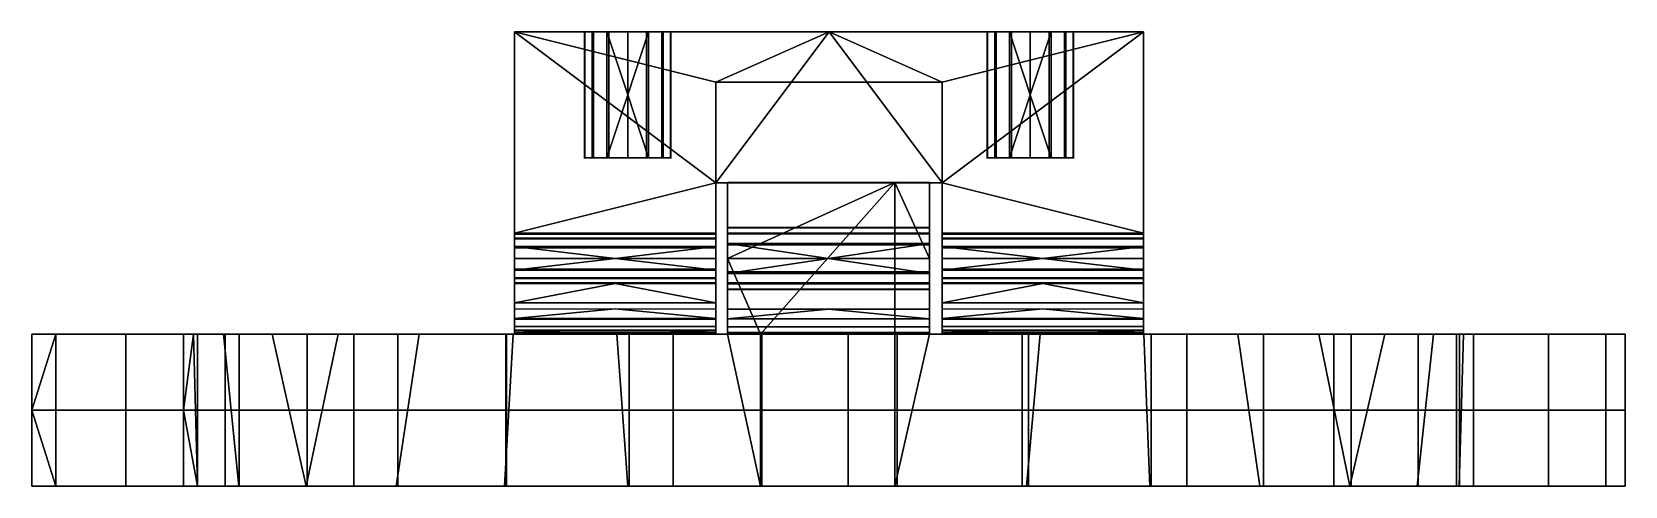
# Model space of a CAD drawing. Extents: x -31.7 to 31.6, y -17.9 to 0.1.
import ezdxf

# ---------------------------------------------------------------- set-up
doc = ezdxf.new("R2010")
doc.units = 0
doc.header["$MEASUREMENT"] = 0
doc.layers.add('Jalapa 522', color=9, linetype='CONTINUOUS')

msp = doc.modelspace()

# ---------------------------------------------------------------- linework, layer by layer
at = {"layer": 'Jalapa 522'}
for points in [[(-10.577, 0.132, 5.25), (-10.577, 0.132, 7), (-12.5, 0.132, 7), (-12.5, 0.132, 5.25)], [(-10.577, 0.132, 3.5), (-10.577, 0.132, 5.25), (-12.5, 0.132, 5.25), (-12.5, 0.132, 3.5)], [(-10.577, 0.132, 1.75), (-10.577, 0.132, 3.5), (-12.5, 0.132, 3.5), (-12.5, 0.132, 1.75)], [(-10.577, 0.132), (-10.577, 0.132, 1.75), (-12.5, 0.132, 1.75), (-12.5, 0.132)], [(-10.577, 0.132, -1.75), (-10.577, 0.132), (-12.5, 0.132), (-12.5, 0.132, -1.75)], [(-10.577, 0.132, -3.5), (-10.577, 0.132, -1.75), (-12.5, 0.132, -1.75), (-12.5, 0.132, -3.5)], [(-10.577, 0.132, -5.25), (-10.577, 0.132, -3.5), (-12.5, 0.132, -3.5), (-12.5, 0.132, -5.25)], [(-10.577, 0.132, -7), (-10.577, 0.132, -5.25), (-12.5, 0.132, -5.25), (-12.5, 0.132, -7)], [(-12.5, 0.132, -7), (-12.5, 0.132, -7), (0, 0.132, -7), (-4.5, -5.868, -7)], [(-4.5, -5.868, -7), (-4.5, -5.868, -7), (-12.5, -7.868, -7), (-12.5, 0.132, -7)], [(-12.5, 0.132, -7), (-12.5, 0.132, -7), (-12.5, -1.011, -7), (-12.5, 0.132, -5.727)], [(-12.5, -1.011, -7), (-12.5, -1.011, -7), (-12.5, -1.368, -5.25), (-12.5, 0.132, -5.727)], [(-12.5, 0.132, -5.727), (-12.5, 0.132, -5.727), (-12.5, -1.368, -5.25), (-12.5, 0.132, -4.455)], [(-12.5, 0.132, -3.182), (-12.5, 0.132, -3.182), (-12.5, 0.132, -4.455), (-12.5, -1.368, -3.5)], [(-12.5, 0.132, -0.636), (-12.5, 0.132, -0.636), (-12.5, 0.132, -1.909), (-12.5, -1.368, -1.75)], [(-12.5, 0.132, 0.636), (-12.5, 0.132, 0.636), (-12.5, 0.132, -0.636), (-12.5, -1.368)], [(-12.5, -1.368, -3.5), (-12.5, -1.368, -1.75), (-12.5, 0.132, -1.909), (-12.5, 0.132, -3.182)], [(-12.5, -1.368, -1.75), (-12.5, -1.368, -1.75), (-12.5, -1.368), (-12.5, 0.132, -0.636)], [(-12.5, 0.132, 1.909), (-12.5, 0.132, 0.636), (-12.5, -1.368), (-12.5, -1.368, 1.75)], [(-12.5, -1.368, -5.25), (-12.5, -1.368, -5.25), (-12.5, -1.368, -3.5), (-12.5, 0.132, -4.455)], [(-12.5, 0.132, 3.182), (-12.5, 0.132, 1.909), (-12.5, -1.368, 1.75), (-12.5, -1.368, 3.5)], [(-12.5, 0.132, 4.455), (-12.5, 0.132, 3.182), (-12.5, -1.368, 3.5), (-12.5, -1.368, 5.25)], [(-12.5, 0.132, 4.455), (-12.5, 0.132, 4.455), (-12.5, -1.368, 5.25), (-12.5, 0.132, 5.727)], [(-12.5, 0.132, 7), (-12.5, 0.132, 7), (-12.5, 0.132, 5.727), (-12.5, -1.09, 7)], [(-12.5, 0.132, 5.727), (-12.5, 0.132, 5.727), (-12.5, -1.368, 5.25), (-12.5, -1.09, 7)], [(-4.5, -10.868, 7), (-4.5, -1.868, 7), (-12.5, 0.132, 7), (-12.5, -10.868, 7)], [(-12.5, 0.132, 7), (-12.5, 0.132, 7), (-4.5, -1.868, 7), (0, 0.132, 7)], [(-8.654, 0.132, 5.25), (-8.654, 0.132, 7), (-10.577, 0.132, 7), (-10.577, 0.132, 5.25)], [(-8.654, 0.132, 3.5), (-8.654, 0.132, 5.25), (-10.577, 0.132, 5.25), (-10.577, 0.132, 3.5)], [(-8.654, 0.132, -5.25), (-8.654, 0.132, -3.5), (-10.577, 0.132, -3.5), (-10.577, 0.132, -5.25)], [(-8.654, 0.132, -7), (-8.654, 0.132, -5.25), (-10.577, 0.132, -5.25), (-10.577, 0.132, -7)], [(-8.654, 0.132, 3.5), (-8.654, 0.132, 3.5), (-10.577, 0.132, 3.5), (-10.577, 0.132, 1.75)], [(-8.759, 0.132, 1.577), (-8.759, 0.132, 1.577), (-8.654, 0.132, 3.5), (-10.577, 0.132, 1.75)], [(-9.706, 0.132, 0.389), (-9.706, 0.132, 0.389), (-9.368, 0.132, 1.091), (-10.577, 0.132, 1.75)], [(-9.368, 0.132, 1.091), (-9.368, 0.132, 1.091), (-8.759, 0.132, 1.577), (-10.577, 0.132, 1.75)], [(-9.706, 0.132, 0.389), (-9.706, 0.132, 0.389), (-10.577, 0.132, 1.75), (-10.577, 0.132)], [(-10.577, 0.132), (-10.577, 0.132), (-10.577, 0.132, -1.75), (-9.706, 0.132, -0.389)], [(-9.706, 0.132, 0.389), (-9.706, 0.132, 0.389), (-10.577, 0.132), (-9.706, 0.132, -0.389)], [(-8.759, 0.132, -1.577), (-8.759, 0.132, -1.577), (-9.368, 0.132, -1.091), (-10.577, 0.132, -1.75)], [(-9.706, 0.132, -0.389), (-9.706, 0.132, -0.389), (-10.577, 0.132, -1.75), (-9.368, 0.132, -1.091)], [(-8.654, 0.132, -3.5), (-8.654, 0.132, -3.5), (-8.759, 0.132, -1.577), (-10.577, 0.132, -1.75)], [(-10.577, 0.132, -3.5), (-10.577, 0.132, -3.5), (-8.654, 0.132, -3.5), (-10.577, 0.132, -1.75)], [(-9.698, 0.132, 0.425), (-9.698, -4.868, 0.425), (-9.716, -4.868, -0.341), (-9.716, 0.132, -0.341)], [(-9.716, 0.132, -0.341), (-9.716, -4.868, -0.341), (-9.406, -4.868, -1.042), (-9.406, 0.132, -1.042)], [(-9.353, 0.132, 1.11), (-9.353, -4.868, 1.11), (-9.698, -4.868, 0.425), (-9.698, 0.132, 0.425)], [(-9.406, 0.132, -1.042), (-9.406, -4.868, -1.042), (-8.825, -4.868, -1.543), (-8.825, 0.132, -1.543)], [(-8.748, 0.132, 1.582), (-8.748, -4.868, 1.582), (-9.353, -4.868, 1.11), (-9.353, 0.132, 1.11)], [(-8.825, 0.132, -1.543), (-8.825, 0.132, -1.543), (-8, -2.368, -1.75), (-8, 0.132, -1.75)], [(-8, -2.368, -1.75), (-8, -2.368, -1.75), (-8.825, 0.132, -1.543), (-8.825, -4.868, -1.543)], [(-8.654, 0.132, 3.5), (-8.654, 0.132, 3.5), (-8.759, 0.132, 1.577), (-8, 0.132, 1.75)], [(-8.759, 0.132, -1.577), (-8.759, 0.132, -1.577), (-8.654, 0.132, -3.5), (-8, 0.132, -1.75)], [(-8, 0.132, 1.75), (-8, -4.868, 1.75), (-8.748, -4.868, 1.582), (-8.748, 0.132, 1.582)], [(-6.731, 0.132, 5.25), (-6.731, 0.132, 7), (-8.654, 0.132, 7), (-8.654, 0.132, 5.25)], [(-6.731, 0.132, 3.5), (-6.731, 0.132, 5.25), (-8.654, 0.132, 5.25), (-8.654, 0.132, 3.5)], [(-6.731, 0.132, -5.25), (-6.731, 0.132, -3.5), (-8.654, 0.132, -3.5), (-8.654, 0.132, -5.25)], [(-6.731, 0.132, -7), (-6.731, 0.132, -5.25), (-8.654, 0.132, -5.25), (-8.654, 0.132, -7)], [(-6.731, 0.132, 3.5), (-6.731, 0.132, 3.5), (-8.654, 0.132, 3.5), (-8, 0.132, 1.75)], [(-6.731, 0.132, -3.5), (-6.731, 0.132, -3.5), (-8, 0.132, -1.75), (-8.654, 0.132, -3.5)], [(-6.731, 0.132, 1.75), (-6.731, 0.132, 1.75), (-6.731, 0.132, 3.5), (-8, 0.132, 1.75)], [(-7.241, 0.132, 1.577), (-7.241, 0.132, 1.577), (-6.731, 0.132, 1.75), (-8, 0.132, 1.75)], [(-6.731, 0.132, -3.5), (-6.731, 0.132, -3.5), (-6.731, 0.132, -1.75), (-8, 0.132, -1.75)], [(-8, 0.132, -1.75), (-8, 0.132, -1.75), (-6.731, 0.132, -1.75), (-7.241, 0.132, -1.577)], [(-7.252, 0.132, 1.582), (-7.252, -4.868, 1.582), (-8, -4.868, 1.75), (-8, 0.132, 1.75)], [(-8, 0.132, -1.75), (-8, 0.132, -1.75), (-8, -2.368, -1.75), (-7.175, 0.132, -1.543)], [(-7.175, 0.132, -1.543), (-7.175, 0.132, -1.543), (-8, -2.368, -1.75), (-7.175, -4.868, -1.543)], [(-6.647, 0.132, 1.11), (-6.647, -4.868, 1.11), (-7.252, -4.868, 1.582), (-7.252, 0.132, 1.582)], [(-7.241, 0.132, 1.577), (-7.241, 0.132, 1.577), (-6.632, 0.132, 1.091), (-6.731, 0.132, 1.75)], [(-6.632, 0.132, -1.091), (-6.632, 0.132, -1.091), (-7.241, 0.132, -1.577), (-6.731, 0.132, -1.75)], [(-7.175, 0.132, -1.543), (-7.175, -4.868, -1.543), (-6.594, -4.868, -1.042), (-6.594, 0.132, -1.042)], [(-4.808, 0.132, 5.25), (-4.808, 0.132, 7), (-6.731, 0.132, 7), (-6.731, 0.132, 5.25)], [(-4.808, 0.132, 3.5), (-4.808, 0.132, 5.25), (-6.731, 0.132, 5.25), (-6.731, 0.132, 3.5)], [(-4.808, 0.132, 1.75), (-4.808, 0.132, 3.5), (-6.731, 0.132, 3.5), (-6.731, 0.132, 1.75)], [(-4.808, 0.132, -3.5), (-4.808, 0.132, -1.75), (-6.731, 0.132, -1.75), (-6.731, 0.132, -3.5)], [(-4.808, 0.132, -5.25), (-4.808, 0.132, -3.5), (-6.731, 0.132, -3.5), (-6.731, 0.132, -5.25)], [(-4.808, 0.132, -7), (-4.808, 0.132, -5.25), (-6.731, 0.132, -5.25), (-6.731, 0.132, -7)], [(-4.808, 0.132, 1.75), (-4.808, 0.132, 1.75), (-6.731, 0.132, 1.75), (-6.632, 0.132, 1.091)], [(-6.731, 0.132, -1.75), (-6.731, 0.132, -1.75), (-4.808, 0.132, -1.75), (-6.632, 0.132, -1.091)], [(-6.302, 0.132, 0.425), (-6.302, -4.868, 0.425), (-6.647, -4.868, 1.11), (-6.647, 0.132, 1.11)], [(-6.294, 0.132, 0.389), (-6.294, 0.132, 0.389), (-4.808, 0.132, 1.75), (-6.632, 0.132, 1.091)], [(-6.294, 0.132, -0.389), (-6.294, 0.132, -0.389), (-6.632, 0.132, -1.091), (-4.808, 0.132, -1.75)], [(-6.594, 0.132, -1.042), (-6.594, -4.868, -1.042), (-6.284, -4.868, -0.341), (-6.284, 0.132, -0.341)], [(-6.284, 0.132, -0.341), (-6.284, -4.868, -0.341), (-6.302, -4.868, 0.425), (-6.302, 0.132, 0.425)], [(-4.808, 0.132, 1.75), (-4.808, 0.132, 1.75), (-6.294, 0.132, 0.389), (-4.808, 0.132)], [(-4.808, 0.132), (-4.808, 0.132), (-6.294, 0.132, -0.389), (-4.808, 0.132, -1.75)], [(-6.294, 0.132, 0.389), (-6.294, 0.132, 0.389), (-6.294, 0.132, -0.389), (-4.808, 0.132)], [(-2.885, 0.132, 5.25), (-2.885, 0.132, 7), (-4.808, 0.132, 7), (-4.808, 0.132, 5.25)], [(-2.885, 0.132, 3.5), (-2.885, 0.132, 5.25), (-4.808, 0.132, 5.25), (-4.808, 0.132, 3.5)], [(-2.885, 0.132, 1.75), (-2.885, 0.132, 3.5), (-4.808, 0.132, 3.5), (-4.808, 0.132, 1.75)], [(-2.885, 0.132), (-2.885, 0.132, 1.75), (-4.808, 0.132, 1.75), (-4.808, 0.132)], [(-2.885, 0.132, -1.75), (-2.885, 0.132), (-4.808, 0.132), (-4.808, 0.132, -1.75)], [(-2.885, 0.132, -3.5), (-2.885, 0.132, -1.75), (-4.808, 0.132, -1.75), (-4.808, 0.132, -3.5)], [(-2.885, 0.132, -5.25), (-2.885, 0.132, -3.5), (-4.808, 0.132, -3.5), (-4.808, 0.132, -5.25)], [(-2.885, 0.132, -7), (-2.885, 0.132, -5.25), (-4.808, 0.132, -5.25), (-4.808, 0.132, -7)], [(4.5, -5.868, -7), (4.5, -5.868, -7), (-4.5, -5.868, -7), (0, 0.132, -7)], [(-4.5, -1.868, 7), (-4.5, -1.868, 7), (4.5, -1.868, 7), (0, 0.132, 7)], [(-0.962, 0.132, 5.25), (-0.962, 0.132, 7), (-2.885, 0.132, 7), (-2.885, 0.132, 5.25)], [(-0.962, 0.132, 3.5), (-0.962, 0.132, 5.25), (-2.885, 0.132, 5.25), (-2.885, 0.132, 3.5)], [(-0.962, 0.132, 1.75), (-0.962, 0.132, 3.5), (-2.885, 0.132, 3.5), (-2.885, 0.132, 1.75)], [(-0.962, 0.132), (-0.962, 0.132, 1.75), (-2.885, 0.132, 1.75), (-2.885, 0.132)], [(-0.962, 0.132, -1.75), (-0.962, 0.132), (-2.885, 0.132), (-2.885, 0.132, -1.75)], [(-0.962, 0.132, -3.5), (-0.962, 0.132, -1.75), (-2.885, 0.132, -1.75), (-2.885, 0.132, -3.5)], [(-0.962, 0.132, -5.25), (-0.962, 0.132, -3.5), (-2.885, 0.132, -3.5), (-2.885, 0.132, -5.25)], [(-0.962, 0.132, -7), (-0.962, 0.132, -5.25), (-2.885, 0.132, -5.25), (-2.885, 0.132, -7)], [(0.962, 0.132, 5.25), (0.962, 0.132, 7), (-0.962, 0.132, 7), (-0.962, 0.132, 5.25)], [(0.962, 0.132, 3.5), (0.962, 0.132, 5.25), (-0.962, 0.132, 5.25), (-0.962, 0.132, 3.5)], [(0.962, 0.132, 1.75), (0.962, 0.132, 3.5), (-0.962, 0.132, 3.5), (-0.962, 0.132, 1.75)], [(0.962, 0.132), (0.962, 0.132, 1.75), (-0.962, 0.132, 1.75), (-0.962, 0.132)], [(0.962, 0.132, -1.75), (0.962, 0.132), (-0.962, 0.132), (-0.962, 0.132, -1.75)], [(0.962, 0.132, -3.5), (0.962, 0.132, -1.75), (-0.962, 0.132, -1.75), (-0.962, 0.132, -3.5)], [(0.962, 0.132, -5.25), (0.962, 0.132, -3.5), (-0.962, 0.132, -3.5), (-0.962, 0.132, -5.25)], [(0.962, 0.132, -7), (0.962, 0.132, -5.25), (-0.962, 0.132, -5.25), (-0.962, 0.132, -7)], [(12.5, 0.132, -7), (12.5, 0.132, -7), (4.5, -5.868, -7), (0, 0.132, -7)], [(12.5, 0.132, 7), (12.5, 0.132, 7), (0, 0.132, 7), (4.5, -1.868, 7)], [(2.885, 0.132, 5.25), (2.885, 0.132, 7), (0.962, 0.132, 7), (0.962, 0.132, 5.25)], [(2.885, 0.132, 3.5), (2.885, 0.132, 5.25), (0.962, 0.132, 5.25), (0.962, 0.132, 3.5)], [(2.885, 0.132, 1.75), (2.885, 0.132, 3.5), (0.962, 0.132, 3.5), (0.962, 0.132, 1.75)], [(2.885, 0.132), (2.885, 0.132, 1.75), (0.962, 0.132, 1.75), (0.962, 0.132)], [(2.885, 0.132, -1.75), (2.885, 0.132), (0.962, 0.132), (0.962, 0.132, -1.75)], [(2.885, 0.132, -3.5), (2.885, 0.132, -1.75), (0.962, 0.132, -1.75), (0.962, 0.132, -3.5)], [(2.885, 0.132, -5.25), (2.885, 0.132, -3.5), (0.962, 0.132, -3.5), (0.962, 0.132, -5.25)], [(2.885, 0.132, -7), (2.885, 0.132, -5.25), (0.962, 0.132, -5.25), (0.962, 0.132, -7)], [(4.808, 0.132, 5.25), (4.808, 0.132, 7), (2.885, 0.132, 7), (2.885, 0.132, 5.25)], [(4.808, 0.132, 3.5), (4.808, 0.132, 5.25), (2.885, 0.132, 5.25), (2.885, 0.132, 3.5)], [(4.808, 0.132, 1.75), (4.808, 0.132, 3.5), (2.885, 0.132, 3.5), (2.885, 0.132, 1.75)], [(4.808, 0.132), (4.808, 0.132, 1.75), (2.885, 0.132, 1.75), (2.885, 0.132)], [(4.808, 0.132, -1.75), (4.808, 0.132), (2.885, 0.132), (2.885, 0.132, -1.75)], [(4.808, 0.132, -3.5), (4.808, 0.132, -1.75), (2.885, 0.132, -1.75), (2.885, 0.132, -3.5)], [(4.808, 0.132, -5.25), (4.808, 0.132, -3.5), (2.885, 0.132, -3.5), (2.885, 0.132, -5.25)], [(4.808, 0.132, -7), (4.808, 0.132, -5.25), (2.885, 0.132, -5.25), (2.885, 0.132, -7)], [(4.5, -5.868, -7), (4.5, -5.868, -7), (12.5, 0.132, -7), (12.5, -7.868, -7)], [(12.5, -10.868, 7), (12.5, 0.132, 7), (4.5, -1.868, 7), (4.5, -10.868, 7)], [(6.731, 0.132, 5.25), (6.731, 0.132, 7), (4.808, 0.132, 7), (4.808, 0.132, 5.25)], [(6.731, 0.132, 3.5), (6.731, 0.132, 5.25), (4.808, 0.132, 5.25), (4.808, 0.132, 3.5)], [(6.731, 0.132, 1.75), (6.731, 0.132, 3.5), (4.808, 0.132, 3.5), (4.808, 0.132, 1.75)], [(6.731, 0.132, -3.5), (6.731, 0.132, -1.75), (4.808, 0.132, -1.75), (4.808, 0.132, -3.5)], [(6.731, 0.132, -5.25), (6.731, 0.132, -3.5), (4.808, 0.132, -3.5), (4.808, 0.132, -5.25)], [(6.731, 0.132, -7), (6.731, 0.132, -5.25), (4.808, 0.132, -5.25), (4.808, 0.132, -7)], [(6.731, 0.132, 1.75), (6.731, 0.132, 1.75), (4.808, 0.132, 1.75), (6.632, 0.132, 1.091)], [(6.294, 0.132, 0.389), (6.294, 0.132, 0.389), (6.632, 0.132, 1.091), (4.808, 0.132, 1.75)], [(6.294, 0.132, -0.389), (6.294, 0.132, -0.389), (6.294, 0.132, 0.389), (4.808, 0.132)], [(6.294, 0.132, 0.389), (6.294, 0.132, 0.389), (4.808, 0.132, 1.75), (4.808, 0.132)], [(6.294, 0.132, -0.389), (6.294, 0.132, -0.389), (4.808, 0.132), (4.808, 0.132, -1.75)], [(6.294, 0.132, -0.389), (6.294, 0.132, -0.389), (4.808, 0.132, -1.75), (6.632, 0.132, -1.091)], [(4.808, 0.132, -1.75), (4.808, 0.132, -1.75), (6.731, 0.132, -1.75), (6.632, 0.132, -1.091)], [(6.302, 0.132, 0.425), (6.302, -4.868, 0.425), (6.284, -4.868, -0.341), (6.284, 0.132, -0.341)], [(6.284, 0.132, -0.341), (6.284, -4.868, -0.341), (6.594, -4.868, -1.042), (6.594, 0.132, -1.042)], [(6.647, 0.132, 1.11), (6.647, -4.868, 1.11), (6.302, -4.868, 0.425), (6.302, 0.132, 0.425)], [(6.594, 0.132, -1.042), (6.594, -4.868, -1.042), (7.175, -4.868, -1.543), (7.175, 0.132, -1.543)], [(6.632, 0.132, 1.091), (6.632, 0.132, 1.091), (7.241, 0.132, 1.577), (6.731, 0.132, 1.75)], [(6.632, 0.132, -1.091), (6.632, 0.132, -1.091), (6.731, 0.132, -1.75), (7.241, 0.132, -1.577)], [(7.252, 0.132, 1.582), (7.252, -4.868, 1.582), (6.647, -4.868, 1.11), (6.647, 0.132, 1.11)], [(8.654, 0.132, 5.25), (8.654, 0.132, 7), (6.731, 0.132, 7), (6.731, 0.132, 5.25)], [(8.654, 0.132, 3.5), (8.654, 0.132, 5.25), (6.731, 0.132, 5.25), (6.731, 0.132, 3.5)], [(8.654, 0.132, -5.25), (8.654, 0.132, -3.5), (6.731, 0.132, -3.5), (6.731, 0.132, -5.25)], [(8.654, 0.132, -7), (8.654, 0.132, -5.25), (6.731, 0.132, -5.25), (6.731, 0.132, -7)], [(8, 0.132, 1.75), (8, 0.132, 1.75), (6.731, 0.132, 3.5), (6.731, 0.132, 1.75)], [(6.731, 0.132, 3.5), (6.731, 0.132, 3.5), (8, 0.132, 1.75), (8.654, 0.132, 3.5)], [(7.241, 0.132, 1.577), (7.241, 0.132, 1.577), (8, 0.132, 1.75), (6.731, 0.132, 1.75)], [(6.731, 0.132, -1.75), (6.731, 0.132, -1.75), (8, 0.132, -1.75), (7.241, 0.132, -1.577)], [(8, 0.132, -1.75), (8, 0.132, -1.75), (6.731, 0.132, -1.75), (6.731, 0.132, -3.5)], [(8.654, 0.132, -3.5), (8.654, 0.132, -3.5), (8, 0.132, -1.75), (6.731, 0.132, -3.5)], [(7.175, 0.132, -1.543), (7.175, 0.132, -1.543), (8, -2.368, -1.75), (8, 0.132, -1.75)], [(8, -2.368, -1.75), (8, -2.368, -1.75), (7.175, 0.132, -1.543), (7.175, -4.868, -1.543)], [(8, 0.132, 1.75), (8, -4.868, 1.75), (7.252, -4.868, 1.582), (7.252, 0.132, 1.582)], [(8.654, 0.132, 3.5), (8.654, 0.132, 3.5), (8, 0.132, 1.75), (8.759, 0.132, 1.577)], [(8, 0.132, -1.75), (8, 0.132, -1.75), (8.654, 0.132, -3.5), (8.759, 0.132, -1.577)], [(8.748, 0.132, 1.582), (8.748, -4.868, 1.582), (8, -4.868, 1.75), (8, 0.132, 1.75)], [(8, 0.132, -1.75), (8, 0.132, -1.75), (8, -2.368, -1.75), (8.825, 0.132, -1.543)], [(8.825, 0.132, -1.543), (8.825, 0.132, -1.543), (8, -2.368, -1.75), (8.825, -4.868, -1.543)], [(10.577, 0.132, 5.25), (10.577, 0.132, 7), (8.654, 0.132, 7), (8.654, 0.132, 5.25)], [(10.577, 0.132, 3.5), (10.577, 0.132, 5.25), (8.654, 0.132, 5.25), (8.654, 0.132, 3.5)], [(10.577, 0.132, -5.25), (10.577, 0.132, -3.5), (8.654, 0.132, -3.5), (8.654, 0.132, -5.25)], [(10.577, 0.132, -7), (10.577, 0.132, -5.25), (8.654, 0.132, -5.25), (8.654, 0.132, -7)], [(10.577, 0.132, 1.75), (10.577, 0.132, 1.75), (10.577, 0.132, 3.5), (8.654, 0.132, 3.5)], [(10.577, 0.132, 1.75), (10.577, 0.132, 1.75), (8.654, 0.132, 3.5), (8.759, 0.132, 1.577)], [(10.577, 0.132, -3.5), (10.577, 0.132, -3.5), (10.577, 0.132, -1.75), (8.654, 0.132, -3.5)], [(8.759, 0.132, -1.577), (8.759, 0.132, -1.577), (8.654, 0.132, -3.5), (10.577, 0.132, -1.75)], [(9.353, 0.132, 1.11), (9.353, -4.868, 1.11), (8.748, -4.868, 1.582), (8.748, 0.132, 1.582)], [(8.759, 0.132, 1.577), (8.759, 0.132, 1.577), (9.368, 0.132, 1.091), (10.577, 0.132, 1.75)], [(9.368, 0.132, -1.091), (9.368, 0.132, -1.091), (8.759, 0.132, -1.577), (10.577, 0.132, -1.75)], [(8.825, 0.132, -1.543), (8.825, -4.868, -1.543), (9.406, -4.868, -1.042), (9.406, 0.132, -1.042)], [(9.698, 0.132, 0.425), (9.698, -4.868, 0.425), (9.353, -4.868, 1.11), (9.353, 0.132, 1.11)], [(9.706, 0.132, 0.389), (9.706, 0.132, 0.389), (10.577, 0.132, 1.75), (9.368, 0.132, 1.091)], [(9.706, 0.132, -0.389), (9.706, 0.132, -0.389), (9.368, 0.132, -1.091), (10.577, 0.132, -1.75)], [(9.406, 0.132, -1.042), (9.406, -4.868, -1.042), (9.716, -4.868, -0.341), (9.716, 0.132, -0.341)], [(9.716, 0.132, -0.341), (9.716, -4.868, -0.341), (9.698, -4.868, 0.425), (9.698, 0.132, 0.425)], [(10.577, 0.132, 1.75), (10.577, 0.132, 1.75), (9.706, 0.132, 0.389), (10.577, 0.132)], [(9.706, 0.132, 0.389), (9.706, 0.132, 0.389), (9.706, 0.132, -0.389), (10.577, 0.132)], [(10.577, 0.132), (10.577, 0.132), (9.706, 0.132, -0.389), (10.577, 0.132, -1.75)], [(12.5, 0.132, 5.25), (12.5, 0.132, 7), (10.577, 0.132, 7), (10.577, 0.132, 5.25)], [(12.5, 0.132, 3.5), (12.5, 0.132, 5.25), (10.577, 0.132, 5.25), (10.577, 0.132, 3.5)], [(12.5, 0.132, 1.75), (12.5, 0.132, 3.5), (10.577, 0.132, 3.5), (10.577, 0.132, 1.75)], [(12.5, 0.132), (12.5, 0.132, 1.75), (10.577, 0.132, 1.75), (10.577, 0.132)], [(12.5, 0.132, -1.75), (12.5, 0.132), (10.577, 0.132), (10.577, 0.132, -1.75)], [(12.5, 0.132, -3.5), (12.5, 0.132, -1.75), (10.577, 0.132, -1.75), (10.577, 0.132, -3.5)], [(12.5, 0.132, -5.25), (12.5, 0.132, -3.5), (10.577, 0.132, -3.5), (10.577, 0.132, -5.25)], [(12.5, 0.132, -7), (12.5, 0.132, -5.25), (10.577, 0.132, -5.25), (10.577, 0.132, -7)], [(12.5, 0.132, 7), (12.5, 0.132, 7), (12.5, -1.09, 7), (12.5, 0.132, 5.727)], [(12.5, -1.09, 7), (12.5, -1.09, 7), (12.5, -1.368, 5.25), (12.5, 0.132, 5.727)], [(12.5, 0.132, 5.727), (12.5, 0.132, 5.727), (12.5, -1.368, 5.25), (12.5, 0.132, 4.455)], [(12.5, 0.132, 3.182), (12.5, 0.132, 4.455), (12.5, -1.368, 5.25), (12.5, -1.368, 3.5)], [(12.5, 0.132, 1.909), (12.5, 0.132, 3.182), (12.5, -1.368, 3.5), (12.5, -1.368, 1.75)], [(12.5, 0.132, -0.636), (12.5, 0.132, -0.636), (12.5, 0.132, 0.636), (12.5, -1.368)], [(12.5, -1.368, -1.75), (12.5, -1.368, -3.5), (12.5, 0.132, -3.182), (12.5, 0.132, -1.909)], [(12.5, 0.132, -4.455), (12.5, 0.132, -4.455), (12.5, 0.132, -3.182), (12.5, -1.368, -3.5)], [(12.5, -1.368), (12.5, -1.368, -1.75), (12.5, 0.132, -1.909), (12.5, 0.132, -0.636)], [(12.5, 0.132, 0.636), (12.5, 0.132, 1.909), (12.5, -1.368, 1.75), (12.5, -1.368)], [(12.5, -1.368, -3.5), (12.5, -1.368, -3.5), (12.5, -1.368, -5.25), (12.5, 0.132, -4.455)], [(12.5, 0.132, -5.727), (12.5, 0.132, -5.727), (12.5, 0.132, -4.455), (12.5, -1.368, -5.25)], [(12.5, -1.368, -5.25), (12.5, -1.368, -5.25), (12.5, -1.011, -7), (12.5, 0.132, -5.727)], [(12.5, -1.011, -7), (12.5, -1.011, -7), (12.5, 0.132, -7), (12.5, 0.132, -5.727)], [(-12.5, -1.368, -5.25), (-12.5, -1.368, -5.25), (-12.5, -1.011, -7), (-12.5, -2.154, -7)], [(-12.5, -2.313, 7), (-12.5, -1.09, 7), (-12.5, -1.368, 5.25), (-12.5, -2.868, 5.25)], [(12.5, -2.154, -7), (12.5, -2.154, -7), (12.5, -1.011, -7), (12.5, -1.368, -5.25)], [(12.5, -2.868, 5.25), (12.5, -1.368, 5.25), (12.5, -1.09, 7), (12.5, -2.313, 7)], [(-12.5, -1.368, -3.5), (-12.5, -1.368, -5.25), (-12.5, -2.868, -5.25), (-12.5, -2.868, -3.5)], [(-12.5, -1.368, -1.75), (-12.5, -1.368, -3.5), (-12.5, -2.868, -3.5), (-12.5, -2.868, -1.75)], [(-12.5, -1.368), (-12.5, -1.368, -1.75), (-12.5, -2.868, -1.75), (-12.5, -2.868)], [(-12.5, -1.368, 1.75), (-12.5, -1.368), (-12.5, -2.868), (-12.5, -2.868, 1.75)], [(-12.5, -1.368, 3.5), (-12.5, -1.368, 1.75), (-12.5, -2.868, 1.75), (-12.5, -2.868, 3.5)], [(-12.5, -1.368, 5.25), (-12.5, -1.368, 3.5), (-12.5, -2.868, 3.5), (-12.5, -2.868, 5.25)], [(-12.5, -1.368, -5.25), (-12.5, -1.368, -5.25), (-12.5, -2.154, -7), (-12.5, -2.868, -5.25)], [(-4.5, -1.868, -2.5), (4.5, -1.868, -2.5), (4.5, -5.868, -2.5), (-4.5, -5.868, -2.5)], [(4.5, -1.868, 7), (4.5, -1.868, -2.5), (-4.5, -1.868, -2.5), (-4.5, -1.868, 7)], [(-4.5, -1.868, -1.312), (-4.5, -1.868, -1.312), (-4.5, -1.868, -2.5), (-4.5, -2.868, -2.5)], [(-4.5, -1.868, -0.125), (-4.5, -1.868, -1.312), (-4.5, -3.118, -1.75), (-4.5, -3.118)], [(-4.5, -3.118, -1.75), (-4.5, -3.118, -1.75), (-4.5, -1.868, -1.312), (-4.5, -2.868, -2.5)], [(-4.5, -1.868, 1.062), (-4.5, -1.868, 1.062), (-4.5, -1.868, -0.125), (-4.5, -3.118)], [(-4.5, -1.868, 1.062), (-4.5, -1.868, 1.062), (-4.5, -3.118), (-4.5, -3.118, 1.75)], [(-4.5, -1.868, 2.25), (-4.5, -1.868, 2.25), (-4.5, -1.868, 1.062), (-4.5, -3.118, 1.75)], [(-4.5, -3.118, 1.75), (-4.5, -3.118, 3.5), (-4.5, -1.868, 3.438), (-4.5, -1.868, 2.25)], [(-4.5, -1.868, 4.625), (-4.5, -1.868, 3.438), (-4.5, -3.118, 3.5), (-4.5, -3.118, 5.25)], [(-4.5, -1.868, 4.625), (-4.5, -1.868, 4.625), (-4.5, -3.118, 5.25), (-4.5, -1.868, 5.812)], [(-4.5, -3.118, 5.25), (-4.5, -3.118, 5.25), (-4.5, -3.154, 7), (-4.5, -1.868, 5.812)], [(-4.5, -3.154, 7), (-4.5, -3.154, 7), (-4.5, -1.868, 7), (-4.5, -1.868, 5.812)], [(4.5, -1.868, 7), (4.5, -1.868, 7), (4.5, -3.154, 7), (4.5, -1.868, 5.812)], [(4.5, -1.868, 5.812), (4.5, -1.868, 5.812), (4.5, -3.118, 5.25), (4.5, -1.868, 4.625)], [(4.5, -3.154, 7), (4.5, -3.154, 7), (4.5, -3.118, 5.25), (4.5, -1.868, 5.812)], [(4.5, -1.868, 3.438), (4.5, -1.868, 4.625), (4.5, -3.118, 5.25), (4.5, -3.118, 3.5)], [(4.5, -3.118, 3.5), (4.5, -3.118, 1.75), (4.5, -1.868, 2.25), (4.5, -1.868, 3.438)], [(4.5, -1.868, -0.125), (4.5, -1.868, 1.062), (4.5, -3.118, 1.75), (4.5, -3.118)], [(4.5, -3.118, 1.75), (4.5, -3.118, 1.75), (4.5, -1.868, 1.062), (4.5, -1.868, 2.25)], [(4.5, -3.118), (4.5, -3.118, -1.75), (4.5, -1.868, -1.312), (4.5, -1.868, -0.125)], [(4.5, -2.868, -2.5), (4.5, -2.868, -2.5), (4.5, -1.868, -1.312), (4.5, -3.118, -1.75)], [(4.5, -2.868, -2.5), (4.5, -2.868, -2.5), (4.5, -1.868, -2.5), (4.5, -1.868, -1.312)], [(12.5, -1.368, 3.5), (12.5, -1.368, 5.25), (12.5, -2.868, 5.25), (12.5, -2.868, 3.5)], [(12.5, -1.368, 1.75), (12.5, -1.368, 3.5), (12.5, -2.868, 3.5), (12.5, -2.868, 1.75)], [(12.5, -1.368), (12.5, -1.368, 1.75), (12.5, -2.868, 1.75), (12.5, -2.868)], [(12.5, -1.368, -1.75), (12.5, -1.368), (12.5, -2.868), (12.5, -2.868, -1.75)], [(12.5, -1.368, -3.5), (12.5, -1.368, -1.75), (12.5, -2.868, -1.75), (12.5, -2.868, -3.5)], [(12.5, -1.368, -5.25), (12.5, -1.368, -3.5), (12.5, -2.868, -3.5), (12.5, -2.868, -5.25)], [(12.5, -2.868, -5.25), (12.5, -2.868, -5.25), (12.5, -2.154, -7), (12.5, -1.368, -5.25)], [(-12.5, -2.154, -7), (-12.5, -2.154, -7), (-12.5, -3.297, -7), (-12.5, -2.868, -5.25)], [(-12.5, -2.868, 5.25), (-12.5, -2.868, 5.25), (-12.5, -3.535, 7), (-12.5, -2.313, 7)], [(-8.825, -4.868, -1.543), (-8.825, -4.868, -1.543), (-8, -4.868, -1.75), (-8, -2.368, -1.75)], [(-8, -4.868, -1.75), (-8, -4.868, -1.75), (-7.175, -4.868, -1.543), (-8, -2.368, -1.75)], [(7.175, -4.868, -1.543), (7.175, -4.868, -1.543), (8, -4.868, -1.75), (8, -2.368, -1.75)], [(8, -4.868, -1.75), (8, -4.868, -1.75), (8.825, -4.868, -1.543), (8, -2.368, -1.75)], [(12.5, -2.154, -7), (12.5, -2.154, -7), (12.5, -2.868, -5.25), (12.5, -3.297, -7)], [(12.5, -2.313, 7), (12.5, -2.313, 7), (12.5, -3.535, 7), (12.5, -2.868, 5.25)], [(-12.5, -2.868, -3.5), (-12.5, -2.868, -5.25), (-12.5, -4.368, -5.25), (-12.5, -4.368, -3.5)], [(-12.5, -2.868, -1.75), (-12.5, -2.868, -3.5), (-12.5, -4.368, -3.5), (-12.5, -4.368, -1.75)], [(-12.5, -2.868), (-12.5, -2.868, -1.75), (-12.5, -4.368, -1.75), (-12.5, -4.368)], [(-12.5, -2.868, 1.75), (-12.5, -2.868), (-12.5, -4.368), (-12.5, -4.368, 1.75)], [(-12.5, -2.868, 3.5), (-12.5, -2.868, 1.75), (-12.5, -4.368, 1.75), (-12.5, -4.368, 3.5)], [(-12.5, -2.868, 5.25), (-12.5, -2.868, 3.5), (-12.5, -4.368, 3.5), (-12.5, -4.368, 5.25)], [(-12.5, -4.368, -5.25), (-12.5, -2.868, -5.25), (-12.5, -3.297, -7), (-12.5, -4.44, -7)], [(-12.5, -4.757, 7), (-12.5, -3.535, 7), (-12.5, -2.868, 5.25), (-12.5, -4.368, 5.25)], [(-4.5, -4.368, -1.75), (-4.5, -3.118, -1.75), (-4.5, -2.868, -2.5), (-4.5, -3.868, -2.5)], [(-4.5, -3.118), (-4.5, -3.118, -1.75), (-4.5, -4.368, -1.75), (-4.5, -4.368)], [(-4.5, -3.118, 1.75), (-4.5, -3.118), (-4.5, -4.368), (-4.5, -4.368, 1.75)], [(-4.5, -3.118, 3.5), (-4.5, -3.118, 1.75), (-4.5, -4.368, 1.75), (-4.5, -4.368, 3.5)], [(-4.5, -3.118, 5.25), (-4.5, -3.118, 3.5), (-4.5, -4.368, 3.5), (-4.5, -4.368, 5.25)], [(-4.5, -4.44, 7), (-4.5, -3.154, 7), (-4.5, -3.118, 5.25), (-4.5, -4.368, 5.25)], [(4.5, -3.868, -2.5), (4.5, -2.868, -2.5), (4.5, -3.118, -1.75), (4.5, -4.368, -1.75)], [(4.5, -3.118, 3.5), (4.5, -3.118, 5.25), (4.5, -4.368, 5.25), (4.5, -4.368, 3.5)], [(4.5, -3.118, 1.75), (4.5, -3.118, 3.5), (4.5, -4.368, 3.5), (4.5, -4.368, 1.75)], [(4.5, -3.118), (4.5, -3.118, 1.75), (4.5, -4.368, 1.75), (4.5, -4.368)], [(4.5, -3.118, -1.75), (4.5, -3.118), (4.5, -4.368), (4.5, -4.368, -1.75)], [(4.5, -3.154, 7), (4.5, -4.44, 7), (4.5, -4.368, 5.25), (4.5, -3.118, 5.25)], [(12.5, -2.868, 3.5), (12.5, -2.868, 5.25), (12.5, -4.368, 5.25), (12.5, -4.368, 3.5)], [(12.5, -2.868, 1.75), (12.5, -2.868, 3.5), (12.5, -4.368, 3.5), (12.5, -4.368, 1.75)], [(12.5, -2.868), (12.5, -2.868, 1.75), (12.5, -4.368, 1.75), (12.5, -4.368)], [(12.5, -2.868, -1.75), (12.5, -2.868), (12.5, -4.368), (12.5, -4.368, -1.75)], [(12.5, -2.868, -3.5), (12.5, -2.868, -1.75), (12.5, -4.368, -1.75), (12.5, -4.368, -3.5)], [(12.5, -2.868, -5.25), (12.5, -2.868, -3.5), (12.5, -4.368, -3.5), (12.5, -4.368, -5.25)], [(12.5, -2.868, 5.25), (12.5, -2.868, 5.25), (12.5, -3.535, 7), (12.5, -4.368, 5.25)], [(12.5, -4.44, -7), (12.5, -3.297, -7), (12.5, -2.868, -5.25), (12.5, -4.368, -5.25)], [(12.5, -4.757, 7), (12.5, -4.757, 7), (12.5, -4.368, 5.25), (12.5, -3.535, 7)], [(-12.5, -4.368, -3.5), (-12.5, -4.368, -5.25), (-12.5, -5.868, -5.25), (-12.5, -5.868, -3.5)], [(-12.5, -4.368, -1.75), (-12.5, -4.368, -3.5), (-12.5, -5.868, -3.5), (-12.5, -5.868, -1.75)], [(-12.5, -4.368), (-12.5, -4.368, -1.75), (-12.5, -5.868, -1.75), (-12.5, -5.868)], [(-12.5, -4.368, 1.75), (-12.5, -4.368), (-12.5, -5.868), (-12.5, -5.868, 1.75)], [(-12.5, -4.368, 3.5), (-12.5, -4.368, 1.75), (-12.5, -5.868, 1.75), (-12.5, -5.868, 3.5)], [(-12.5, -4.368, 5.25), (-12.5, -4.368, 3.5), (-12.5, -5.868, 3.5), (-12.5, -5.868, 5.25)], [(-12.5, -5.868, -5.25), (-12.5, -4.368, -5.25), (-12.5, -4.44, -7), (-12.5, -5.582, -7)], [(-12.5, -5.979, 7), (-12.5, -4.757, 7), (-12.5, -4.368, 5.25), (-12.5, -5.868, 5.25)], [(-4.5, -3.868, -2.5), (-4.5, -3.868, -2.5), (-4.5, -4.868, -2.5), (-4.5, -4.368, -1.75)], [(-4.5, -4.368), (-4.5, -4.368, -1.75), (-4.5, -5.618, -1.75), (-4.5, -5.618)], [(-4.5, -4.368, 1.75), (-4.5, -4.368), (-4.5, -5.618), (-4.5, -5.618, 1.75)], [(-4.5, -4.368, 3.5), (-4.5, -4.368, 1.75), (-4.5, -5.618, 1.75), (-4.5, -5.618, 3.5)], [(-4.5, -4.368, 5.25), (-4.5, -4.368, 3.5), (-4.5, -5.618, 3.5), (-4.5, -5.618, 5.25)], [(-4.5, -4.368, -1.75), (-4.5, -4.368, -1.75), (-4.5, -4.868, -2.5), (-4.5, -5.618, -1.75)], [(-4.5, -5.725, 7), (-4.5, -4.44, 7), (-4.5, -4.368, 5.25), (-4.5, -5.618, 5.25)], [(4.5, -4.868, -2.5), (4.5, -4.868, -2.5), (4.5, -3.868, -2.5), (4.5, -4.368, -1.75)], [(4.5, -4.368, 3.5), (4.5, -4.368, 5.25), (4.5, -5.618, 5.25), (4.5, -5.618, 3.5)], [(4.5, -4.368, 1.75), (4.5, -4.368, 3.5), (4.5, -5.618, 3.5), (4.5, -5.618, 1.75)], [(4.5, -4.368), (4.5, -4.368, 1.75), (4.5, -5.618, 1.75), (4.5, -5.618)], [(4.5, -4.368, -1.75), (4.5, -4.368), (4.5, -5.618), (4.5, -5.618, -1.75)], [(4.5, -5.618, 5.25), (4.5, -4.368, 5.25), (4.5, -4.44, 7), (4.5, -5.725, 7)], [(4.5, -5.868, -2.5), (4.5, -4.868, -2.5), (4.5, -4.368, -1.75), (4.5, -5.618, -1.75)], [(12.5, -4.368, 3.5), (12.5, -4.368, 5.25), (12.5, -5.868, 5.25), (12.5, -5.868, 3.5)], [(12.5, -4.368, 1.75), (12.5, -4.368, 3.5), (12.5, -5.868, 3.5), (12.5, -5.868, 1.75)], [(12.5, -4.368), (12.5, -4.368, 1.75), (12.5, -5.868, 1.75), (12.5, -5.868)], [(12.5, -4.368, -1.75), (12.5, -4.368), (12.5, -5.868), (12.5, -5.868, -1.75)], [(12.5, -4.368, -3.5), (12.5, -4.368, -1.75), (12.5, -5.868, -1.75), (12.5, -5.868, -3.5)], [(12.5, -4.368, -5.25), (12.5, -4.368, -3.5), (12.5, -5.868, -3.5), (12.5, -5.868, -5.25)], [(12.5, -5.868, 5.25), (12.5, -4.368, 5.25), (12.5, -4.757, 7), (12.5, -5.979, 7)], [(12.5, -5.582, -7), (12.5, -4.44, -7), (12.5, -4.368, -5.25), (12.5, -5.868, -5.25)], [(-9.664, -4.868, -0.541), (-9.664, -4.868, -0.541), (-9.74, -4.868, -0.183), (-9.265, -4.868, -0.253)], [(-9.265, -4.868, -0.253), (-9.265, -4.868, -0.253), (-9.74, -4.868, -0.183), (-9.74, -4.868, 0.183)], [(-9.664, -4.868, 0.541), (-9.664, -4.868, 0.541), (-9.265, -4.868, 0.253), (-9.74, -4.868, 0.183)], [(-9.265, -4.868, -0.253), (-9.265, -4.868, -0.253), (-9.74, -4.868, 0.183), (-9.265, -4.868, 0.253)], [(-9.265, -4.868, -0.253), (-9.265, -4.868, -0.253), (-9.265, -4.868, -0.759), (-9.664, -4.868, -0.541)], [(-9.516, -4.868, -0.875), (-9.516, -4.868, -0.875), (-9.664, -4.868, -0.541), (-9.265, -4.868, -0.759)], [(-9.265, -4.868, 0.759), (-9.265, -4.868, 0.759), (-9.265, -4.868, 0.253), (-9.664, -4.868, 0.541)], [(-9.265, -4.868, 0.759), (-9.265, -4.868, 0.759), (-9.664, -4.868, 0.541), (-9.516, -4.868, 0.875)], [(-9.265, -4.868, -0.759), (-9.265, -4.868, -0.759), (-9.301, -4.868, -1.171), (-9.516, -4.868, -0.875)], [(-9.265, -4.868, 0.759), (-9.265, -4.868, 0.759), (-9.516, -4.868, 0.875), (-9.301, -4.868, 1.171)], [(-8.759, -4.868, -1.265), (-8.759, -4.868, -1.265), (-9.029, -4.868, -1.416), (-9.301, -4.868, -1.171)], [(-9.265, -4.868, -0.759), (-9.265, -4.868, -0.759), (-8.759, -4.868, -0.759), (-9.301, -4.868, -1.171)], [(-9.301, -4.868, -1.171), (-9.301, -4.868, -1.171), (-8.759, -4.868, -0.759), (-8.759, -4.868, -1.265)], [(-8.759, -4.868, 0.759), (-8.759, -4.868, 0.759), (-9.265, -4.868, 0.759), (-9.301, -4.868, 1.171)], [(-8.759, -4.868, 1.265), (-8.759, -4.868, 1.265), (-9.301, -4.868, 1.171), (-9.029, -4.868, 1.416)], [(-8.759, -4.868, 0.759), (-8.759, -4.868, 0.759), (-9.301, -4.868, 1.171), (-8.759, -4.868, 1.265)], [(-8.759, -4.868, -0.253), (-8.759, -4.868, -0.759), (-9.265, -4.868, -0.759), (-9.265, -4.868, -0.253)], [(-8.759, -4.868, 0.253), (-8.759, -4.868, -0.253), (-9.265, -4.868, -0.253), (-9.265, -4.868, 0.253)], [(-8.759, -4.868, 0.759), (-8.759, -4.868, 0.253), (-9.265, -4.868, 0.253), (-9.265, -4.868, 0.759)], [(-8.759, -4.868, -1.265), (-8.759, -4.868, -1.265), (-8.712, -4.868, -1.599), (-9.029, -4.868, -1.416)], [(-9.029, -4.868, 1.416), (-9.029, -4.868, 1.416), (-8.712, -4.868, 1.599), (-8.759, -4.868, 1.265)], [(-8.253, -4.868, -0.759), (-8.253, -4.868, -1.265), (-8.759, -4.868, -1.265), (-8.759, -4.868, -0.759)], [(-8.253, -4.868, -0.253), (-8.253, -4.868, -0.759), (-8.759, -4.868, -0.759), (-8.759, -4.868, -0.253)], [(-8.253, -4.868, 0.253), (-8.253, -4.868, -0.253), (-8.759, -4.868, -0.253), (-8.759, -4.868, 0.253)], [(-8.253, -4.868, 0.759), (-8.253, -4.868, 0.253), (-8.759, -4.868, 0.253), (-8.759, -4.868, 0.759)], [(-8.253, -4.868, 1.265), (-8.253, -4.868, 0.759), (-8.759, -4.868, 0.759), (-8.759, -4.868, 1.265)], [(-8.712, -4.868, -1.599), (-8.712, -4.868, -1.599), (-8.759, -4.868, -1.265), (-8.253, -4.868, -1.265)], [(-8.253, -4.868, 1.265), (-8.253, -4.868, 1.265), (-8.759, -4.868, 1.265), (-8.712, -4.868, 1.599)], [(-8.253, -4.868, -1.265), (-8.253, -4.868, -1.265), (-8.364, -4.868, -1.712), (-8.712, -4.868, -1.599)], [(-8.364, -4.868, 1.712), (-8.364, -4.868, 1.712), (-8.253, -4.868, 1.265), (-8.712, -4.868, 1.599)], [(-8.253, -4.868, -1.265), (-8.253, -4.868, -1.265), (-8, -4.868, -1.75), (-8.364, -4.868, -1.712)], [(-8, -4.868, 1.75), (-8, -4.868, 1.75), (-8.253, -4.868, 1.265), (-8.364, -4.868, 1.712)], [(-7.747, -4.868, -0.759), (-7.747, -4.868, -1.265), (-8.253, -4.868, -1.265), (-8.253, -4.868, -0.759)], [(-7.747, -4.868, -0.253), (-7.747, -4.868, -0.759), (-8.253, -4.868, -0.759), (-8.253, -4.868, -0.253)], [(-7.747, -4.868, 0.253), (-7.747, -4.868, -0.253), (-8.253, -4.868, -0.253), (-8.253, -4.868, 0.253)], [(-7.747, -4.868, 0.759), (-7.747, -4.868, 0.253), (-8.253, -4.868, 0.253), (-8.253, -4.868, 0.759)], [(-7.747, -4.868, 1.265), (-7.747, -4.868, 0.759), (-8.253, -4.868, 0.759), (-8.253, -4.868, 1.265)], [(-8, -4.868, -1.75), (-8, -4.868, -1.75), (-8.253, -4.868, -1.265), (-7.747, -4.868, -1.265)], [(-8.253, -4.868, 1.265), (-8.253, -4.868, 1.265), (-8, -4.868, 1.75), (-7.747, -4.868, 1.265)], [(-7.747, -4.868, -1.265), (-7.747, -4.868, -1.265), (-7.636, -4.868, -1.712), (-8, -4.868, -1.75)], [(-7.636, -4.868, 1.712), (-7.636, -4.868, 1.712), (-7.747, -4.868, 1.265), (-8, -4.868, 1.75)], [(-7.241, -4.868, -0.759), (-7.241, -4.868, -1.265), (-7.747, -4.868, -1.265), (-7.747, -4.868, -0.759)], [(-7.241, -4.868, -0.253), (-7.241, -4.868, -0.759), (-7.747, -4.868, -0.759), (-7.747, -4.868, -0.253)], [(-7.241, -4.868, 0.253), (-7.241, -4.868, -0.253), (-7.747, -4.868, -0.253), (-7.747, -4.868, 0.253)], [(-7.241, -4.868, 0.759), (-7.241, -4.868, 0.253), (-7.747, -4.868, 0.253), (-7.747, -4.868, 0.759)], [(-7.241, -4.868, 1.265), (-7.241, -4.868, 0.759), (-7.747, -4.868, 0.759), (-7.747, -4.868, 1.265)], [(-7.288, -4.868, -1.599), (-7.288, -4.868, -1.599), (-7.636, -4.868, -1.712), (-7.747, -4.868, -1.265)], [(-7.288, -4.868, -1.599), (-7.288, -4.868, -1.599), (-7.747, -4.868, -1.265), (-7.241, -4.868, -1.265)], [(-7.288, -4.868, 1.599), (-7.288, -4.868, 1.599), (-7.747, -4.868, 1.265), (-7.636, -4.868, 1.712)], [(-7.747, -4.868, 1.265), (-7.747, -4.868, 1.265), (-7.288, -4.868, 1.599), (-7.241, -4.868, 1.265)], [(-7.241, -4.868, -1.265), (-7.241, -4.868, -1.265), (-6.971, -4.868, -1.416), (-7.288, -4.868, -1.599)], [(-6.971, -4.868, 1.416), (-6.971, -4.868, 1.416), (-7.241, -4.868, 1.265), (-7.288, -4.868, 1.599)], [(-6.735, -4.868, -0.253), (-6.735, -4.868, -0.759), (-7.241, -4.868, -0.759), (-7.241, -4.868, -0.253)], [(-6.735, -4.868, 0.253), (-6.735, -4.868, -0.253), (-7.241, -4.868, -0.253), (-7.241, -4.868, 0.253)], [(-6.735, -4.868, 0.759), (-6.735, -4.868, 0.253), (-7.241, -4.868, 0.253), (-7.241, -4.868, 0.759)], [(-6.699, -4.868, -1.171), (-6.699, -4.868, -1.171), (-6.971, -4.868, -1.416), (-7.241, -4.868, -1.265)], [(-6.699, -4.868, -1.171), (-6.699, -4.868, -1.171), (-7.241, -4.868, -1.265), (-7.241, -4.868, -0.759)], [(-6.699, -4.868, -1.171), (-6.699, -4.868, -1.171), (-7.241, -4.868, -0.759), (-6.735, -4.868, -0.759)], [(-7.241, -4.868, 0.759), (-7.241, -4.868, 0.759), (-6.699, -4.868, 1.171), (-6.735, -4.868, 0.759)], [(-6.971, -4.868, 1.416), (-6.971, -4.868, 1.416), (-6.699, -4.868, 1.171), (-7.241, -4.868, 1.265)], [(-7.241, -4.868, 0.759), (-7.241, -4.868, 0.759), (-7.241, -4.868, 1.265), (-6.699, -4.868, 1.171)], [(-6.484, -4.868, -0.875), (-6.484, -4.868, -0.875), (-6.735, -4.868, -0.759), (-6.336, -4.868, -0.541)], [(-6.336, -4.868, -0.541), (-6.336, -4.868, -0.541), (-6.735, -4.868, -0.253), (-6.26, -4.868, -0.183)], [(-6.735, -4.868, -0.759), (-6.735, -4.868, -0.759), (-6.735, -4.868, -0.253), (-6.336, -4.868, -0.541)], [(-6.699, -4.868, -1.171), (-6.699, -4.868, -1.171), (-6.735, -4.868, -0.759), (-6.484, -4.868, -0.875)], [(-6.26, -4.868, 0.183), (-6.26, -4.868, -0.183), (-6.735, -4.868, -0.253), (-6.735, -4.868, 0.253)], [(-6.26, -4.868, 0.183), (-6.26, -4.868, 0.183), (-6.735, -4.868, 0.253), (-6.336, -4.868, 0.541)], [(-6.336, -4.868, 0.541), (-6.336, -4.868, 0.541), (-6.735, -4.868, 0.759), (-6.484, -4.868, 0.875)], [(-6.735, -4.868, 0.253), (-6.735, -4.868, 0.253), (-6.735, -4.868, 0.759), (-6.336, -4.868, 0.541)], [(-6.484, -4.868, 0.875), (-6.484, -4.868, 0.875), (-6.735, -4.868, 0.759), (-6.699, -4.868, 1.171)], [(-4.5, -5.618, -1.75), (-4.5, -5.618, -1.75), (-4.5, -4.868, -2.5), (-4.5, -5.868, -2.5)], [(6.336, -4.868, 0.541), (6.336, -4.868, 0.541), (6.26, -4.868, 0.183), (6.735, -4.868, 0.253)], [(6.735, -4.868, 0.253), (6.735, -4.868, 0.253), (6.26, -4.868, 0.183), (6.26, -4.868, -0.183)], [(6.336, -4.868, -0.541), (6.336, -4.868, -0.541), (6.735, -4.868, -0.253), (6.26, -4.868, -0.183)], [(6.735, -4.868, 0.253), (6.735, -4.868, 0.253), (6.26, -4.868, -0.183), (6.735, -4.868, -0.253)], [(6.735, -4.868, 0.253), (6.735, -4.868, 0.253), (6.735, -4.868, 0.759), (6.336, -4.868, 0.541)], [(6.484, -4.868, 0.875), (6.484, -4.868, 0.875), (6.336, -4.868, 0.541), (6.735, -4.868, 0.759)], [(6.735, -4.868, -0.759), (6.735, -4.868, -0.759), (6.735, -4.868, -0.253), (6.336, -4.868, -0.541)], [(6.735, -4.868, -0.759), (6.735, -4.868, -0.759), (6.336, -4.868, -0.541), (6.484, -4.868, -0.875)], [(6.735, -4.868, 0.759), (6.735, -4.868, 0.759), (6.699, -4.868, 1.171), (6.484, -4.868, 0.875)], [(6.735, -4.868, -0.759), (6.735, -4.868, -0.759), (6.484, -4.868, -0.875), (6.699, -4.868, -1.171)], [(7.241, -4.868, 1.265), (7.241, -4.868, 1.265), (6.971, -4.868, 1.416), (6.699, -4.868, 1.171)], [(6.735, -4.868, 0.759), (6.735, -4.868, 0.759), (7.241, -4.868, 0.759), (6.699, -4.868, 1.171)], [(6.699, -4.868, 1.171), (6.699, -4.868, 1.171), (7.241, -4.868, 0.759), (7.241, -4.868, 1.265)], [(7.241, -4.868, -0.759), (7.241, -4.868, -0.759), (6.735, -4.868, -0.759), (6.699, -4.868, -1.171)], [(7.241, -4.868, -1.265), (7.241, -4.868, -1.265), (6.699, -4.868, -1.171), (6.971, -4.868, -1.416)], [(7.241, -4.868, -0.759), (7.241, -4.868, -0.759), (6.699, -4.868, -1.171), (7.241, -4.868, -1.265)], [(7.241, -4.868, 0.253), (7.241, -4.868, 0.759), (6.735, -4.868, 0.759), (6.735, -4.868, 0.253)], [(7.241, -4.868, -0.253), (7.241, -4.868, 0.253), (6.735, -4.868, 0.253), (6.735, -4.868, -0.253)], [(7.241, -4.868, -0.759), (7.241, -4.868, -0.253), (6.735, -4.868, -0.253), (6.735, -4.868, -0.759)], [(7.241, -4.868, 1.265), (7.241, -4.868, 1.265), (7.288, -4.868, 1.599), (6.971, -4.868, 1.416)], [(6.971, -4.868, -1.416), (6.971, -4.868, -1.416), (7.288, -4.868, -1.599), (7.241, -4.868, -1.265)], [(7.747, -4.868, 0.759), (7.747, -4.868, 1.265), (7.241, -4.868, 1.265), (7.241, -4.868, 0.759)], [(7.747, -4.868, 0.253), (7.747, -4.868, 0.759), (7.241, -4.868, 0.759), (7.241, -4.868, 0.253)], [(7.747, -4.868, -0.253), (7.747, -4.868, 0.253), (7.241, -4.868, 0.253), (7.241, -4.868, -0.253)], [(7.747, -4.868, -0.759), (7.747, -4.868, -0.253), (7.241, -4.868, -0.253), (7.241, -4.868, -0.759)], [(7.747, -4.868, -1.265), (7.747, -4.868, -0.759), (7.241, -4.868, -0.759), (7.241, -4.868, -1.265)], [(7.288, -4.868, 1.599), (7.288, -4.868, 1.599), (7.241, -4.868, 1.265), (7.747, -4.868, 1.265)], [(7.747, -4.868, -1.265), (7.747, -4.868, -1.265), (7.241, -4.868, -1.265), (7.288, -4.868, -1.599)], [(7.747, -4.868, 1.265), (7.747, -4.868, 1.265), (7.636, -4.868, 1.712), (7.288, -4.868, 1.599)], [(7.636, -4.868, -1.712), (7.636, -4.868, -1.712), (7.747, -4.868, -1.265), (7.288, -4.868, -1.599)], [(7.747, -4.868, 1.265), (7.747, -4.868, 1.265), (8, -4.868, 1.75), (7.636, -4.868, 1.712)], [(8, -4.868, -1.75), (8, -4.868, -1.75), (7.747, -4.868, -1.265), (7.636, -4.868, -1.712)], [(8.253, -4.868, 0.759), (8.253, -4.868, 1.265), (7.747, -4.868, 1.265), (7.747, -4.868, 0.759)], [(8.253, -4.868, 0.253), (8.253, -4.868, 0.759), (7.747, -4.868, 0.759), (7.747, -4.868, 0.253)], [(8.253, -4.868, -0.253), (8.253, -4.868, 0.253), (7.747, -4.868, 0.253), (7.747, -4.868, -0.253)], [(8.253, -4.868, -0.759), (8.253, -4.868, -0.253), (7.747, -4.868, -0.253), (7.747, -4.868, -0.759)], [(8.253, -4.868, -1.265), (8.253, -4.868, -0.759), (7.747, -4.868, -0.759), (7.747, -4.868, -1.265)], [(8, -4.868, 1.75), (8, -4.868, 1.75), (7.747, -4.868, 1.265), (8.253, -4.868, 1.265)], [(7.747, -4.868, -1.265), (7.747, -4.868, -1.265), (8, -4.868, -1.75), (8.253, -4.868, -1.265)], [(8.253, -4.868, 1.265), (8.253, -4.868, 1.265), (8.364, -4.868, 1.712), (8, -4.868, 1.75)], [(8.364, -4.868, -1.712), (8.364, -4.868, -1.712), (8.253, -4.868, -1.265), (8, -4.868, -1.75)], [(8.759, -4.868, 0.759), (8.759, -4.868, 1.265), (8.253, -4.868, 1.265), (8.253, -4.868, 0.759)], [(8.759, -4.868, 0.253), (8.759, -4.868, 0.759), (8.253, -4.868, 0.759), (8.253, -4.868, 0.253)], [(8.759, -4.868, -0.253), (8.759, -4.868, 0.253), (8.253, -4.868, 0.253), (8.253, -4.868, -0.253)], [(8.759, -4.868, -0.759), (8.759, -4.868, -0.253), (8.253, -4.868, -0.253), (8.253, -4.868, -0.759)], [(8.759, -4.868, -1.265), (8.759, -4.868, -0.759), (8.253, -4.868, -0.759), (8.253, -4.868, -1.265)], [(8.712, -4.868, 1.599), (8.712, -4.868, 1.599), (8.364, -4.868, 1.712), (8.253, -4.868, 1.265)], [(8.712, -4.868, 1.599), (8.712, -4.868, 1.599), (8.253, -4.868, 1.265), (8.759, -4.868, 1.265)], [(8.712, -4.868, -1.599), (8.712, -4.868, -1.599), (8.253, -4.868, -1.265), (8.364, -4.868, -1.712)], [(8.253, -4.868, -1.265), (8.253, -4.868, -1.265), (8.712, -4.868, -1.599), (8.759, -4.868, -1.265)], [(8.759, -4.868, 1.265), (8.759, -4.868, 1.265), (9.029, -4.868, 1.416), (8.712, -4.868, 1.599)], [(9.029, -4.868, -1.416), (9.029, -4.868, -1.416), (8.759, -4.868, -1.265), (8.712, -4.868, -1.599)], [(9.265, -4.868, 0.253), (9.265, -4.868, 0.759), (8.759, -4.868, 0.759), (8.759, -4.868, 0.253)], [(9.265, -4.868, -0.253), (9.265, -4.868, 0.253), (8.759, -4.868, 0.253), (8.759, -4.868, -0.253)], [(9.265, -4.868, -0.759), (9.265, -4.868, -0.253), (8.759, -4.868, -0.253), (8.759, -4.868, -0.759)], [(9.301, -4.868, 1.171), (9.301, -4.868, 1.171), (9.029, -4.868, 1.416), (8.759, -4.868, 1.265)], [(9.301, -4.868, 1.171), (9.301, -4.868, 1.171), (8.759, -4.868, 1.265), (8.759, -4.868, 0.759)], [(9.301, -4.868, 1.171), (9.301, -4.868, 1.171), (8.759, -4.868, 0.759), (9.265, -4.868, 0.759)], [(8.759, -4.868, -0.759), (8.759, -4.868, -0.759), (9.301, -4.868, -1.171), (9.265, -4.868, -0.759)], [(9.029, -4.868, -1.416), (9.029, -4.868, -1.416), (9.301, -4.868, -1.171), (8.759, -4.868, -1.265)], [(8.759, -4.868, -0.759), (8.759, -4.868, -0.759), (8.759, -4.868, -1.265), (9.301, -4.868, -1.171)], [(9.516, -4.868, 0.875), (9.516, -4.868, 0.875), (9.265, -4.868, 0.759), (9.664, -4.868, 0.541)], [(9.664, -4.868, 0.541), (9.664, -4.868, 0.541), (9.265, -4.868, 0.253), (9.74, -4.868, 0.183)], [(9.265, -4.868, 0.759), (9.265, -4.868, 0.759), (9.265, -4.868, 0.253), (9.664, -4.868, 0.541)], [(9.301, -4.868, 1.171), (9.301, -4.868, 1.171), (9.265, -4.868, 0.759), (9.516, -4.868, 0.875)], [(9.74, -4.868, 0.183), (9.74, -4.868, 0.183), (9.265, -4.868, 0.253), (9.74, -4.868, -0.183)], [(9.74, -4.868, -0.183), (9.74, -4.868, -0.183), (9.265, -4.868, -0.253), (9.664, -4.868, -0.541)], [(9.664, -4.868, -0.541), (9.664, -4.868, -0.541), (9.265, -4.868, -0.759), (9.516, -4.868, -0.875)], [(9.265, -4.868, -0.253), (9.265, -4.868, -0.253), (9.265, -4.868, -0.759), (9.664, -4.868, -0.541)], [(9.516, -4.868, -0.875), (9.516, -4.868, -0.875), (9.265, -4.868, -0.759), (9.301, -4.868, -1.171)], [(9.265, -4.868, 0.253), (9.265, -4.868, 0.253), (9.265, -4.868, -0.253), (9.74, -4.868, -0.183)], [(-12.5, -5.582, -7), (-12.5, -5.582, -7), (-12.5, -6.725, -7), (-12.5, -5.868, -5.25)], [(-4.5, -5.618), (-4.5, -5.618, -1.75), (-4.5, -6.868, -1.75), (-4.5, -6.868)], [(-4.5, -5.618, 1.75), (-4.5, -5.618), (-4.5, -6.868), (-4.5, -6.868, 1.75)], [(-4.5, -5.618, 3.5), (-4.5, -5.618, 1.75), (-4.5, -6.868, 1.75), (-4.5, -6.868, 3.5)], [(-4.5, -5.618, 5.25), (-4.5, -5.618, 3.5), (-4.5, -6.868, 3.5), (-4.5, -6.868, 5.25)], [(-4.5, -6.868, -1.75), (-4.5, -6.868, -1.75), (-4.5, -5.618, -1.75), (-4.5, -5.868, -2.5)], [(-4.5, -7.011, 7), (-4.5, -5.725, 7), (-4.5, -5.618, 5.25), (-4.5, -6.868, 5.25)], [(4.5, -5.618, 3.5), (4.5, -5.618, 5.25), (4.5, -6.868, 5.25), (4.5, -6.868, 3.5)], [(4.5, -5.618, 1.75), (4.5, -5.618, 3.5), (4.5, -6.868, 3.5), (4.5, -6.868, 1.75)], [(4.5, -5.618), (4.5, -5.618, 1.75), (4.5, -6.868, 1.75), (4.5, -6.868)], [(4.5, -5.618, -1.75), (4.5, -5.618), (4.5, -6.868), (4.5, -6.868, -1.75)], [(4.5, -6.868, 5.25), (4.5, -5.618, 5.25), (4.5, -5.725, 7), (4.5, -7.011, 7)], [(4.5, -5.618, -1.75), (4.5, -5.618, -1.75), (4.5, -6.868, -1.75), (4.5, -5.868, -2.5)], [(12.5, -6.725, -7), (12.5, -6.725, -7), (12.5, -5.582, -7), (12.5, -5.868, -5.25)], [(-12.5, -7.868, -7), (-12.5, -7.868, -7), (-4.5, -5.868, -7), (-4.5, -7.868, -7)], [(-12.5, -5.868, -3.5), (-12.5, -5.868, -5.25), (-12.5, -7.368, -5.25), (-12.5, -7.368, -3.5)], [(-12.5, -5.868, -1.75), (-12.5, -5.868, -3.5), (-12.5, -7.368, -3.5), (-12.5, -7.368, -1.75)], [(-12.5, -5.868), (-12.5, -5.868, -1.75), (-12.5, -7.368, -1.75), (-12.5, -7.368)], [(-12.5, -5.868, 1.75), (-12.5, -5.868), (-12.5, -7.368), (-12.5, -7.368, 1.75)], [(-12.5, -5.868, 3.5), (-12.5, -5.868, 1.75), (-12.5, -7.368, 1.75), (-12.5, -7.368, 3.5)], [(-12.5, -5.868, 5.25), (-12.5, -5.868, 3.5), (-12.5, -7.368, 3.5), (-12.5, -7.368, 5.25)], [(-12.5, -5.868, -5.25), (-12.5, -5.868, -5.25), (-12.5, -6.725, -7), (-12.5, -7.368, -5.25)], [(-12.5, -7.201, 7), (-12.5, -5.979, 7), (-12.5, -5.868, 5.25), (-12.5, -7.368, 5.25)], [(4.5, -5.868, -7), (4.5, -5.868, -2.5), (-4.5, -5.868, -2.5), (-4.5, -5.868, -7)], [(-4.5, -6.868, -7), (-4.5, -6.868, -7), (-4.5, -7.868, -6), (-4.5, -5.868, -5.875)], [(-4.5, -6.868, -7), (-4.5, -6.868, -7), (-4.5, -5.868, -5.875), (-4.5, -5.868, -7)], [(-4.5, -5.868, -3.625), (-4.5, -5.868, -3.625), (-4.5, -5.868, -4.75), (-4.5, -6.868, -3.5)], [(-4.5, -6.868, -3.5), (-4.5, -6.868, -3.5), (-4.5, -5.868, -2.5), (-4.5, -5.868, -3.625)], [(-4.5, -7.868, -6), (-4.5, -7.868, -5), (-4.5, -5.868, -4.75), (-4.5, -5.868, -5.875)], [(-4.5, -5.868, -4.75), (-4.5, -5.868, -4.75), (-4.5, -7.868, -5), (-4.5, -6.868, -3.5)], [(-4.5, -6.868, -1.75), (-4.5, -6.868, -1.75), (-4.5, -5.868, -2.5), (-4.5, -6.868, -3.5)], [(-4.04, -5.853, -11.075), (-4.04, -5.853, -11.075), (-4.04, -5.853, -2.03), (-0.02, -5.853, -10.758)], [(4, -5.853, 7.015), (4, -5.853, -2.03), (-4.04, -5.853, -2.03), (-4.04, -5.853, 7.015)], [(-4.04, -5.853, -2.03), (-4.04, -5.853, -2.03), (4, -5.853, -2.03), (-0.02, -5.853, -10.758)], [(4, -10.878, 7.015), (-4.04, -10.878, 7.015), (-4.04, -5.853, 7.015), (4, -5.853, 7.015)], [(2.62, -5.853, -10.894), (2.62, -5.853, -10.894), (-2.719, -11.883, -10.9), (-4.04, -8.868, -11.075)], [(-4.04, -8.868, -11.075), (-4.04, -8.868, -11.075), (-4.04, -5.853, -11.075), (2.62, -5.853, -10.894)], [(-4.04, -6.715, -5.906), (-4.04, -6.715, -3.322), (-4.04, -5.853, -3.839), (-4.04, -5.853, -5.648)], [(-4.04, -6.715, -8.491), (-4.04, -6.715, -8.491), (-4.04, -5.853, -7.457), (-4.04, -5.853, -9.266)], [(-4.04, -5.853, -5.648), (-4.04, -5.853, -7.457), (-4.04, -6.715, -8.491), (-4.04, -6.715, -5.906)], [(-4.04, -5.853, -9.266), (-4.04, -5.853, -9.266), (-4.04, -5.853, -11.075), (-4.04, -6.715, -8.491)], [(-4.04, -7.361, -11.075), (-4.04, -7.361, -11.075), (-4.04, -6.715, -8.491), (-4.04, -5.853, -11.075)], [(-4.04, -6.715, -0.738), (-4.04, -6.715, -0.738), (-4.04, -5.853, -2.03), (-4.04, -6.715, -3.322)], [(-4.04, -6.715, -3.322), (-4.04, -6.715, -3.322), (-4.04, -5.853, -2.03), (-4.04, -5.853, -3.839)], [(2.62, -5.853, -10.894), (2.62, -5.853, -10.894), (2.62, -11.883, -10.894), (-2.719, -11.883, -10.9)], [(4, -5.853, -11.075), (4, -5.853, -11.075), (-0.02, -5.853, -10.758), (4, -5.853, -2.03)], [(4, -5.853, -11.075), (4, -5.853, -11.075), (4, -8.868, -11.075), (2.62, -5.853, -10.894)], [(4, -8.868, -11.075), (4, -11.883, -11.075), (2.62, -11.883, -10.894), (2.62, -5.853, -10.894)], [(4, -7.528, 7.015), (4, -7.528, 7.015), (4, -5.853, 7.015), (4, -5.853, 5.206)], [(4, -5.853, 5.206), (4, -5.853, 5.206), (4, -5.853, 3.397), (4, -6.715, 1.846)], [(4, -5.853, 5.206), (4, -5.853, 5.206), (4, -7.576, 4.431), (4, -7.528, 7.015)], [(4, -7.576, 4.431), (4, -7.576, 4.431), (4, -5.853, 5.206), (4, -6.715, 1.846)], [(4, -5.853, 1.588), (4, -5.853, 1.588), (4, -6.715, 1.846), (4, -5.853, 3.397)], [(4, -6.715, -0.738), (4, -6.715, 1.846), (4, -5.853, 1.588), (4, -5.853, -0.221)], [(4, -6.715, -0.738), (4, -6.715, -0.738), (4, -5.853, -2.03), (4, -6.715, -3.322)], [(4, -5.853, -0.221), (4, -5.853, -0.221), (4, -5.853, -2.03), (4, -6.715, -0.738)], [(4, -6.715, -5.906), (4, -6.715, -3.322), (4, -5.853, -3.839), (4, -5.853, -5.648)], [(4, -6.715, -3.322), (4, -6.715, -3.322), (4, -5.853, -2.03), (4, -5.853, -3.839)], [(4, -6.715, -8.491), (4, -6.715, -8.491), (4, -5.853, -7.457), (4, -5.853, -9.266)], [(4, -5.853, -5.648), (4, -5.853, -7.457), (4, -6.715, -8.491), (4, -6.715, -5.906)], [(4, -5.853, -9.266), (4, -5.853, -9.266), (4, -5.853, -11.075), (4, -6.715, -8.491)], [(4, -7.361, -11.075), (4, -7.361, -11.075), (4, -6.715, -8.491), (4, -5.853, -11.075)], [(12.5, -7.868, -7), (12.5, -7.868, -7), (4.5, -7.868, -7), (4.5, -5.868, -7)], [(4.5, -5.868, -4.75), (4.5, -5.868, -4.75), (4.5, -5.868, -3.625), (4.5, -6.868, -5.25)], [(4.5, -5.868, -7), (4.5, -5.868, -5.875), (4.5, -6.868, -5.25), (4.5, -6.868, -7)], [(4.5, -6.868, -5.25), (4.5, -6.868, -5.25), (4.5, -5.868, -5.875), (4.5, -5.868, -4.75)], [(4.5, -5.868, -3.625), (4.5, -5.868, -2.5), (4.5, -6.868, -1.75), (4.5, -6.868, -5.25)], [(12.5, -5.868, 3.5), (12.5, -5.868, 5.25), (12.5, -7.368, 5.25), (12.5, -7.368, 3.5)], [(12.5, -5.868, 1.75), (12.5, -5.868, 3.5), (12.5, -7.368, 3.5), (12.5, -7.368, 1.75)], [(12.5, -5.868), (12.5, -5.868, 1.75), (12.5, -7.368, 1.75), (12.5, -7.368)], [(12.5, -5.868, -1.75), (12.5, -5.868), (12.5, -7.368), (12.5, -7.368, -1.75)], [(12.5, -5.868, -3.5), (12.5, -5.868, -1.75), (12.5, -7.368, -1.75), (12.5, -7.368, -3.5)], [(12.5, -5.868, -5.25), (12.5, -5.868, -3.5), (12.5, -7.368, -3.5), (12.5, -7.368, -5.25)], [(12.5, -7.368, 5.25), (12.5, -5.868, 5.25), (12.5, -5.979, 7), (12.5, -7.201, 7)], [(12.5, -6.725, -7), (12.5, -6.725, -7), (12.5, -5.868, -5.25), (12.5, -7.368, -5.25)], [(-12.5, -6.725, -7), (-12.5, -6.725, -7), (-12.5, -7.868, -7), (-12.5, -7.868, -6)], [(-12.5, -7.368, -5.25), (-12.5, -7.368, -5.25), (-12.5, -6.725, -7), (-12.5, -7.868, -6)], [(-4.5, -6.868), (-4.5, -6.868, -1.75), (-4.5, -8.118, -1.75), (-4.5, -8.118)], [(-4.5, -6.868, 1.75), (-4.5, -6.868), (-4.5, -8.118), (-4.5, -8.118, 1.75)], [(-4.5, -6.868, -1.75), (-4.5, -6.868, -1.75), (-4.5, -6.868, -3.5), (-4.5, -7.868, -3)], [(-4.5, -6.868, -7), (-4.5, -6.868, -7), (-4.5, -7.868, -7), (-4.5, -7.868, -6)], [(-4.5, -6.868, -3.5), (-4.5, -6.868, -3.5), (-4.5, -7.868, -5), (-4.5, -7.868, -4)], [(-4.5, -6.868, -3.5), (-4.5, -6.868, -3.5), (-4.5, -7.868, -4), (-4.5, -7.868, -3)], [(-4.5, -6.868, 1.75), (-4.5, -6.868, 1.75), (-4.5, -8.118, 1.75), (-4.5, -8.086, 3.377)], [(-4.5, -6.868, -1.75), (-4.5, -6.868, -1.75), (-4.5, -7.868, -3), (-4.5, -8.118, -1.75)], [(-4.5, -6.868, 3.5), (-4.5, -6.868, 3.5), (-4.5, -8.086, 3.377), (-4.5, -7.893, 3.777)], [(-4.5, -6.868, 1.75), (-4.5, -6.868, 1.75), (-4.5, -8.086, 3.377), (-4.5, -6.868, 3.5)], [(-4.5, -7.893, 3.777), (-4.5, -7.893, 3.777), (-4.5, -7.893, 4.223), (-4.5, -6.868, 3.5)], [(-4.5, -8.086, 4.623), (-4.5, -8.086, 4.623), (-4.5, -6.868, 5.25), (-4.5, -7.893, 4.223)], [(-4.5, -7.893, 4.223), (-4.5, -7.893, 4.223), (-4.5, -6.868, 5.25), (-4.5, -6.868, 3.5)], [(-4.5, -8.297, 7), (-4.5, -8.297, 7), (-4.5, -7.011, 7), (-4.5, -6.868, 5.25)], [(-4.5, -8.297, 7), (-4.5, -8.297, 7), (-4.5, -6.868, 5.25), (-4.5, -9.368, 5.25)], [(-4.5, -6.868, 5.25), (-4.5, -6.868, 5.25), (-4.5, -8.086, 4.623), (-4.5, -8.434, 4.901)], [(-4.5, -9.368, 5.25), (-4.5, -9.368, 5.25), (-4.5, -6.868, 5.25), (-4.5, -8.434, 4.901)], [(-4.04, -7.576, -5.906), (-4.04, -7.576, -3.322), (-4.04, -6.715, -3.322), (-4.04, -6.715, -5.906)], [(-4.04, -7.576, -8.491), (-4.04, -7.576, -5.906), (-4.04, -6.715, -5.906), (-4.04, -6.715, -8.491)], [(-4.04, -7.576, -8.491), (-4.04, -7.576, -8.491), (-4.04, -6.715, -8.491), (-4.04, -7.361, -11.075)], [(-4.04, -7.576, -3.322), (-4.04, -7.576, -0.738), (-4.04, -6.715, -0.738), (-4.04, -6.715, -3.322)], [(4, -7.576, -0.738), (4, -7.576, 1.846), (4, -6.715, 1.846), (4, -6.715, -0.738)], [(4, -7.576, -3.322), (4, -7.576, -0.738), (4, -6.715, -0.738), (4, -6.715, -3.322)], [(4, -7.576, -5.906), (4, -7.576, -3.322), (4, -6.715, -3.322), (4, -6.715, -5.906)], [(4, -7.576, -8.491), (4, -7.576, -5.906), (4, -6.715, -5.906), (4, -6.715, -8.491)], [(4, -7.576, 1.846), (4, -7.576, 1.846), (4, -7.576, 4.431), (4, -6.715, 1.846)], [(4, -7.576, -8.491), (4, -7.576, -8.491), (4, -6.715, -8.491), (4, -7.361, -11.075)], [(4.5, -6.868), (4.5, -6.868, 1.75), (4.5, -8.118, 1.75), (4.5, -8.118)], [(4.5, -6.868, -1.75), (4.5, -6.868), (4.5, -8.118), (4.5, -8.118, -1.75)], [(4.5, -7.011, 7), (4.5, -7.011, 7), (4.5, -8.297, 7), (4.5, -6.868, 5.25)], [(4.5, -6.868, 5.25), (4.5, -6.868, 5.25), (4.5, -8.086, 4.623), (4.5, -7.893, 4.223)], [(4.5, -6.868, 3.5), (4.5, -6.868, 3.5), (4.5, -7.893, 3.777), (4.5, -8.086, 3.377)], [(4.5, -7.893, 3.777), (4.5, -7.893, 3.777), (4.5, -6.868, 3.5), (4.5, -7.893, 4.223)], [(4.5, -6.868, 3.5), (4.5, -6.868, 3.5), (4.5, -6.868, 5.25), (4.5, -7.893, 4.223)], [(4.5, -8.086, 3.377), (4.5, -8.086, 3.377), (4.5, -6.868, 1.75), (4.5, -6.868, 3.5)], [(4.5, -8.434, 4.901), (4.5, -8.434, 4.901), (4.5, -8.086, 4.623), (4.5, -6.868, 5.25)], [(4.5, -6.868, 5.25), (4.5, -6.868, 5.25), (4.5, -8.297, 7), (4.5, -9.368, 5.25)], [(4.5, -6.868, 5.25), (4.5, -6.868, 5.25), (4.5, -9.368, 5.25), (4.5, -8.434, 4.901)], [(4.5, -7.868, -3), (4.5, -7.868, -4), (4.5, -6.868, -5.25), (4.5, -6.868, -1.75)], [(4.5, -7.868, -6), (4.5, -7.868, -6), (4.5, -6.868, -5.25), (4.5, -7.868, -5)], [(4.5, -7.868, -4), (4.5, -7.868, -4), (4.5, -7.868, -5), (4.5, -6.868, -5.25)], [(4.5, -6.868, -7), (4.5, -6.868, -7), (4.5, -7.868, -6), (4.5, -7.868, -7)], [(4.5, -7.868, -3), (4.5, -7.868, -3), (4.5, -6.868, -1.75), (4.5, -8.118, -1.75)], [(4.5, -6.868, -7), (4.5, -6.868, -7), (4.5, -6.868, -5.25), (4.5, -7.868, -6)], [(4.5, -8.118, 1.75), (4.5, -8.118, 1.75), (4.5, -6.868, 1.75), (4.5, -8.086, 3.377)], [(12.5, -7.368, -5.25), (12.5, -7.368, -5.25), (12.5, -7.868, -6), (12.5, -6.725, -7)], [(12.5, -7.868, -7), (12.5, -7.868, -7), (12.5, -6.725, -7), (12.5, -7.868, -6)], [(-12.5, -7.368, 5.25), (-12.5, -7.368, 5.25), (-12.5, -8.424, 7), (-12.5, -7.201, 7)], [(-12.5, -7.368), (-12.5, -7.368, -1.75), (-12.5, -8.868, -1.75), (-12.5, -8.868)], [(-12.5, -7.368, 1.75), (-12.5, -7.368), (-12.5, -8.868), (-12.5, -8.868, 1.75)], [(-12.5, -7.368, -3.5), (-12.5, -7.368, -5.25), (-12.5, -7.868, -5), (-12.5, -7.868, -4)], [(-12.5, -7.868, -5), (-12.5, -7.868, -5), (-12.5, -7.368, -5.25), (-12.5, -7.868, -6)], [(-12.5, -7.868, -4), (-12.5, -7.868, -4), (-12.5, -7.868, -3), (-12.5, -7.368, -3.5)], [(-12.5, -7.368, -1.75), (-12.5, -7.368, -1.75), (-12.5, -7.368, -3.5), (-12.5, -7.868, -3)], [(-12.5, -7.368, 1.75), (-12.5, -7.368, 1.75), (-12.5, -8.868, 1.75), (-12.5, -8.434, 3.099)], [(-12.5, -7.868, -3), (-12.5, -7.868, -3), (-12.5, -8.868, -1.75), (-12.5, -7.368, -1.75)], [(-12.5, -7.893, 3.777), (-12.5, -7.893, 3.777), (-12.5, -7.368, 3.5), (-12.5, -8.086, 3.377)], [(-12.5, -7.368, 3.5), (-12.5, -7.368, 3.5), (-12.5, -7.893, 3.777), (-12.5, -7.893, 4.223)], [(-12.5, -7.893, 4.223), (-12.5, -7.893, 4.223), (-12.5, -8.086, 4.623), (-12.5, -7.368, 5.25)], [(-12.5, -7.368, 5.25), (-12.5, -7.368, 5.25), (-12.5, -7.368, 3.5), (-12.5, -7.893, 4.223)], [(-12.5, -7.368, 1.75), (-12.5, -7.368, 1.75), (-12.5, -8.086, 3.377), (-12.5, -7.368, 3.5)], [(-12.5, -7.368, 5.25), (-12.5, -7.368, 5.25), (-12.5, -8.086, 4.623), (-12.5, -8.434, 4.901)], [(-12.5, -8.086, 3.377), (-12.5, -8.086, 3.377), (-12.5, -7.368, 1.75), (-12.5, -8.434, 3.099)], [(-12.5, -9.646, 7), (-12.5, -8.424, 7), (-12.5, -7.368, 5.25), (-12.5, -10.368, 5.25)], [(-12.5, -8.434, 4.901), (-12.5, -8.434, 4.901), (-12.5, -8.868, 5), (-12.5, -7.368, 5.25)], [(-12.5, -8.868, 5), (-12.5, -8.868, 5), (-12.5, -10.368, 5.25), (-12.5, -7.368, 5.25)], [(-4.04, -7.361, -11.075), (-4.04, -8.868, -11.075), (-4.04, -8.437, -8.491), (-4.04, -7.576, -8.491)], [(-4.04, -8.437, -5.906), (-4.04, -8.437, -3.322), (-4.04, -7.576, -3.322), (-4.04, -7.576, -5.906)], [(-4.04, -8.437, -8.491), (-4.04, -8.437, -5.906), (-4.04, -7.576, -5.906), (-4.04, -7.576, -8.491)], [(-4.04, -8.437, -3.322), (-4.04, -8.437, -0.738), (-4.04, -7.576, -0.738), (-4.04, -7.576, -3.322)], [(4, -7.361, -11.075), (4, -8.868, -11.075), (4, -8.437, -8.491), (4, -7.576, -8.491)], [(4, -8.323, 5.132), (4, -8.323, 5.132), (4, -9.203, 7.015), (4, -7.528, 7.015)], [(4, -8.323, 5.132), (4, -8.323, 5.132), (4, -7.528, 7.015), (4, -7.886, 4.783)], [(4, -7.886, 4.783), (4, -7.886, 4.783), (4, -7.528, 7.015), (4, -7.576, 4.431)], [(4, -8.437, -0.738), (4, -8.437, 1.846), (4, -7.576, 1.846), (4, -7.576, -0.738)], [(4, -8.437, -3.322), (4, -8.437, -0.738), (4, -7.576, -0.738), (4, -7.576, -3.322)], [(4, -8.437, -5.906), (4, -8.437, -3.322), (4, -7.576, -3.322), (4, -7.576, -5.906)], [(4, -8.437, -8.491), (4, -8.437, -5.906), (4, -7.576, -5.906), (4, -7.576, -8.491)], [(4, -7.643, 4.28), (4, -7.643, 4.28), (4, -7.886, 4.783), (4, -7.576, 4.431)], [(4, -8.437, 1.846), (4, -8.437, 1.846), (4, -7.886, 3.217), (4, -7.576, 1.846)], [(4, -7.576, 1.846), (4, -7.576, 1.846), (4, -7.643, 3.72), (4, -7.576, 4.431)], [(4, -7.886, 3.217), (4, -7.886, 3.217), (4, -7.643, 3.72), (4, -7.576, 1.846)], [(4, -7.576, 4.431), (4, -7.576, 4.431), (4, -7.643, 3.72), (4, -7.643, 4.28)], [(12.5, -7.368, 5.25), (12.5, -7.368, 5.25), (12.5, -7.201, 7), (12.5, -8.424, 7)], [(12.5, -7.368), (12.5, -7.368, 1.75), (12.5, -8.868, 1.75), (12.5, -8.868)], [(12.5, -7.368, -1.75), (12.5, -7.368), (12.5, -8.868), (12.5, -8.868, -1.75)], [(12.5, -7.893, 4.223), (12.5, -7.893, 4.223), (12.5, -7.368, 5.25), (12.5, -8.086, 4.623)], [(12.5, -7.368, 3.5), (12.5, -7.368, 3.5), (12.5, -7.893, 4.223), (12.5, -7.893, 3.777)], [(12.5, -7.893, 4.223), (12.5, -7.893, 4.223), (12.5, -7.368, 3.5), (12.5, -7.368, 5.25)], [(12.5, -7.368, 3.5), (12.5, -7.368, 3.5), (12.5, -7.893, 3.777), (12.5, -8.086, 3.377)], [(12.5, -7.368, 3.5), (12.5, -7.368, 3.5), (12.5, -8.086, 3.377), (12.5, -7.368, 1.75)], [(12.5, -7.368, 5.25), (12.5, -7.368, 5.25), (12.5, -8.434, 4.901), (12.5, -8.086, 4.623)], [(12.5, -8.424, 7), (12.5, -9.646, 7), (12.5, -10.368, 5.25), (12.5, -7.368, 5.25)], [(12.5, -8.868, 5), (12.5, -8.868, 5), (12.5, -7.368, 5.25), (12.5, -10.368, 5.25)], [(12.5, -8.868, 5), (12.5, -8.868, 5), (12.5, -8.434, 4.901), (12.5, -7.368, 5.25)], [(12.5, -8.086, 3.377), (12.5, -8.086, 3.377), (12.5, -8.434, 3.099), (12.5, -7.368, 1.75)], [(12.5, -8.868, 1.75), (12.5, -8.868, 1.75), (12.5, -7.368, 1.75), (12.5, -8.434, 3.099)], [(12.5, -7.368, -1.75), (12.5, -7.368, -1.75), (12.5, -8.868, -1.75), (12.5, -7.868, -3)], [(12.5, -7.368, -3.5), (12.5, -7.368, -3.5), (12.5, -7.868, -3), (12.5, -7.868, -4)], [(12.5, -7.868, -3), (12.5, -7.868, -3), (12.5, -7.368, -3.5), (12.5, -7.368, -1.75)], [(12.5, -7.368, -5.25), (12.5, -7.368, -3.5), (12.5, -7.868, -4), (12.5, -7.868, -5)], [(12.5, -7.368, -5.25), (12.5, -7.368, -5.25), (12.5, -7.868, -5), (12.5, -7.868, -6)], [(-4.5, -7.868, -3), (-4.5, -7.868, -7), (-12.5, -7.868, -7), (-12.5, -7.868, -3)], [(-4.5, -7.868, -3), (-12.5, -7.868, -3), (-12.5, -9.868, -3), (-4.5, -9.868, -3)], [(-12.5, -7.868, -3), (-12.5, -7.868, -3), (-12.5, -8.868, -3), (-12.5, -8.868, -1.75)], [(-4.5, -8.065, 4.596), (-12.5, -8.065, 4.596), (-12.5, -7.887, 4.195), (-4.5, -7.887, 4.195)], [(-4.5, -7.887, 4.195), (-12.5, -7.887, 4.195), (-12.5, -7.898, 3.757), (-4.5, -7.898, 3.757)], [(-4.5, -7.898, 3.757), (-12.5, -7.898, 3.757), (-12.5, -8.095, 3.366), (-4.5, -8.095, 3.366)], [(-4.5, -8.397, 4.882), (-12.5, -8.397, 4.882), (-12.5, -8.065, 4.596), (-4.5, -8.065, 4.596)], [(-4.5, -8.095, 3.366), (-12.5, -8.095, 3.366), (-12.5, -8.441, 3.096), (-4.5, -8.441, 3.096)], [(-4.5, -7.868, -3), (-4.5, -7.868, -3), (-4.5, -8.868, -3), (-4.5, -8.118, -1.75)], [(-4.5, -8.086, 3.377), (-4.5, -8.086, 3.377), (-4.5, -8.118, 1.75), (-4.5, -8.434, 3.099)], [(-4.5, -8.118), (-4.5, -8.118, -1.75), (-4.5, -9.368, -1.75), (-4.5, -9.368)], [(-4.5, -8.118, 1.75), (-4.5, -8.118), (-4.5, -9.368), (-4.5, -9.368, 1.75)], [(-4.5, -9.368, -1.75), (-4.5, -9.368, -1.75), (-4.5, -8.118, -1.75), (-4.5, -8.868, -3)], [(-4.5, -8.118, 1.75), (-4.5, -8.118, 1.75), (-4.5, -9.368, 1.75), (-4.5, -8.868, 3)], [(-4.5, -8.118, 1.75), (-4.5, -8.118, 1.75), (-4.5, -8.868, 3), (-4.5, -8.434, 3.099)], [(-4.04, -7.649, 3.695), (4, -7.649, 3.695), (4, -7.636, 4.245), (-4.04, -7.636, 4.245)], [(-4.04, -7.636, 4.245), (4, -7.636, 4.245), (4, -7.859, 4.748), (-4.04, -7.859, 4.748)], [(-4.04, -7.897, 3.203), (4, -7.897, 3.203), (4, -7.649, 3.695), (-4.04, -7.649, 3.695)], [(-4.04, -7.859, 4.748), (4, -7.859, 4.748), (4, -8.276, 5.108), (-4.04, -8.276, 5.108)], [(-4.04, -8.331, 2.864), (4, -8.331, 2.864), (4, -7.897, 3.203), (-4.04, -7.897, 3.203)], [(4, -8.323, 2.868), (4, -8.323, 2.868), (4, -7.886, 3.217), (4, -8.437, 1.846)], [(12.5, -7.868, -3), (4.5, -7.868, -3), (4.5, -9.868, -3), (12.5, -9.868, -3)], [(12.5, -7.868, -3), (12.5, -7.868, -7), (4.5, -7.868, -7), (4.5, -7.868, -3)], [(4.5, -8.868, -3), (4.5, -7.868, -3), (4.5, -8.118, -1.75), (4.5, -9.368, -1.75)], [(12.5, -8.065, 4.596), (4.5, -8.065, 4.596), (4.5, -7.887, 4.195), (12.5, -7.887, 4.195)], [(12.5, -7.887, 4.195), (4.5, -7.887, 4.195), (4.5, -7.898, 3.757), (12.5, -7.898, 3.757)], [(12.5, -7.898, 3.757), (4.5, -7.898, 3.757), (4.5, -8.095, 3.366), (12.5, -8.095, 3.366)], [(12.5, -8.397, 4.882), (4.5, -8.397, 4.882), (4.5, -8.065, 4.596), (12.5, -8.065, 4.596)], [(4.5, -8.434, 3.099), (4.5, -8.434, 3.099), (4.5, -8.118, 1.75), (4.5, -8.086, 3.377)], [(12.5, -8.095, 3.366), (4.5, -8.095, 3.366), (4.5, -8.441, 3.096), (12.5, -8.441, 3.096)], [(4.5, -8.118), (4.5, -8.118, 1.75), (4.5, -9.368, 1.75), (4.5, -9.368)], [(4.5, -8.118, -1.75), (4.5, -8.118), (4.5, -9.368), (4.5, -9.368, -1.75)], [(4.5, -8.868, 3), (4.5, -8.868, 3), (4.5, -8.118, 1.75), (4.5, -8.434, 3.099)], [(4.5, -9.368, 1.75), (4.5, -9.368, 1.75), (4.5, -8.118, 1.75), (4.5, -8.868, 3)], [(12.5, -8.868, -1.75), (12.5, -8.868, -1.75), (12.5, -8.868, -3), (12.5, -7.868, -3)], [(-12.5, -8.868, 5), (-12.5, -8.868, 5), (-12.5, -8.397, 4.882), (-8.5, -8.868, 5)], [(-4.5, -8.397, 4.882), (-4.5, -8.397, 4.882), (-8.5, -8.868, 5), (-12.5, -8.397, 4.882)], [(-12.5, -8.868, 1.75), (-12.5, -8.868, 1.75), (-12.5, -8.868, 3), (-12.5, -8.434, 3.099)], [(-4.5, -8.441, 3.096), (-12.5, -8.441, 3.096), (-12.5, -8.868, 3), (-4.5, -8.868, 3)], [(-4.5, -8.868, 5), (-4.5, -8.868, 5), (-8.5, -8.868, 5), (-4.5, -8.397, 4.882)], [(-4.5, -9.368, 5.25), (-4.5, -9.368, 5.25), (-4.5, -9.582, 7), (-4.5, -8.297, 7)], [(-4.5, -8.434, 4.901), (-4.5, -8.434, 4.901), (-4.5, -8.868, 5), (-4.5, -9.368, 5.25)], [(-4.04, -8.276, 5.108), (-4.04, -8.276, 5.108), (-0.02, -8.868, 5.256), (-4.04, -8.868, 5.256)], [(-0.02, -8.868, 5.256), (-0.02, -8.868, 5.256), (-4.04, -8.276, 5.108), (4, -8.276, 5.108)], [(-4.04, -8.868, 2.744), (4, -8.868, 2.744), (4, -8.331, 2.864), (-4.04, -8.331, 2.864)], [(-4.04, -9.299, -5.906), (-4.04, -9.299, -3.322), (-4.04, -8.437, -3.322), (-4.04, -8.437, -5.906)], [(-4.04, -9.299, -8.491), (-4.04, -9.299, -5.906), (-4.04, -8.437, -5.906), (-4.04, -8.437, -8.491)], [(-4.04, -8.868, -11.075), (-4.04, -8.868, -11.075), (-4.04, -9.299, -8.491), (-4.04, -8.437, -8.491)], [(-4.04, -9.299, -3.322), (-4.04, -9.299, -0.738), (-4.04, -8.437, -0.738), (-4.04, -8.437, -3.322)], [(4, -8.276, 5.108), (4, -8.276, 5.108), (4, -8.868, 5.256), (-0.02, -8.868, 5.256)], [(4, -8.868, 5.256), (4, -8.868, 5.256), (4, -9.203, 7.015), (4, -8.323, 5.132)], [(4, -8.437, 1.846), (4, -8.437, 1.846), (4, -8.868, 2.744), (4, -8.323, 2.868)], [(4, -9.299, -0.738), (4, -9.299, 1.846), (4, -8.437, 1.846), (4, -8.437, -0.738)], [(4, -9.299, -3.322), (4, -9.299, -0.738), (4, -8.437, -0.738), (4, -8.437, -3.322)], [(4, -9.299, -5.906), (4, -9.299, -3.322), (4, -8.437, -3.322), (4, -8.437, -5.906)], [(4, -9.299, -8.491), (4, -9.299, -5.906), (4, -8.437, -5.906), (4, -8.437, -8.491)], [(4, -8.868, 2.744), (4, -8.868, 2.744), (4, -8.437, 1.846), (4, -9.299, 1.846)], [(4, -8.868, -11.075), (4, -8.868, -11.075), (4, -9.299, -8.491), (4, -8.437, -8.491)], [(4.5, -8.297, 7), (4.5, -8.297, 7), (4.5, -9.582, 7), (4.5, -9.368, 5.25)], [(4.5, -8.868, 5), (4.5, -8.868, 5), (4.5, -8.397, 4.882), (8.5, -8.868, 5)], [(12.5, -8.397, 4.882), (12.5, -8.397, 4.882), (8.5, -8.868, 5), (4.5, -8.397, 4.882)], [(4.5, -9.368, 5.25), (4.5, -9.368, 5.25), (4.5, -8.868, 5), (4.5, -8.434, 4.901)], [(12.5, -8.441, 3.096), (4.5, -8.441, 3.096), (4.5, -8.868, 3), (12.5, -8.868, 3)], [(12.5, -8.868, 5), (12.5, -8.868, 5), (8.5, -8.868, 5), (12.5, -8.397, 4.882)], [(12.5, -8.868, 3), (12.5, -8.868, 3), (12.5, -8.868, 1.75), (12.5, -8.434, 3.099)], [(-4.5, -8.868, 3), (-12.5, -8.868, 3), (-12.5, -9.296, 3.096), (-4.5, -9.296, 3.096)], [(-12.5, -9.339, 4.882), (-12.5, -9.339, 4.882), (-12.5, -8.868, 5), (-8.5, -8.868, 5)], [(-8.5, -8.868, 5), (-8.5, -8.868, 5), (-4.5, -9.339, 4.882), (-12.5, -9.339, 4.882)], [(-12.5, -8.868), (-12.5, -8.868, -1.75), (-12.5, -10.368, -1.75), (-12.5, -10.368)], [(-12.5, -8.868, 1.75), (-12.5, -8.868), (-12.5, -10.368), (-12.5, -10.368, 1.75)], [(-12.5, -10.368, -1.75), (-12.5, -8.868, -1.75), (-12.5, -8.868, -3), (-12.5, -9.868, -3)], [(-12.5, -9.302, 3.099), (-12.5, -9.302, 3.099), (-12.5, -8.868, 1.75), (-12.5, -10.368, 1.75)], [(-12.5, -8.868, 3), (-12.5, -8.868, 3), (-12.5, -8.868, 1.75), (-12.5, -9.302, 3.099)], [(-12.5, -9.302, 4.901), (-12.5, -9.302, 4.901), (-12.5, -10.368, 5.25), (-12.5, -8.868, 5)], [(-4.5, -9.296, 3.096), (-12.5, -9.296, 3.096), (-12.5, -9.641, 3.366), (-4.5, -9.641, 3.366)], [(-12.5, -10.368, 1.75), (-12.5, -10.368, 1.75), (-12.5, -9.65, 3.377), (-12.5, -9.302, 3.099)], [(-12.5, -10.368, 5.25), (-12.5, -10.368, 5.25), (-12.5, -9.302, 4.901), (-12.5, -9.65, 4.623)], [(-4.5, -9.671, 4.596), (-12.5, -9.671, 4.596), (-12.5, -9.339, 4.882), (-4.5, -9.339, 4.882)], [(-4.5, -9.339, 4.882), (-4.5, -9.339, 4.882), (-8.5, -8.868, 5), (-4.5, -8.868, 5)], [(-4.5, -9.868, -3), (-4.5, -9.868, -3), (-4.5, -9.368, -1.75), (-4.5, -8.868, -3)], [(-4.5, -8.868, 3), (-4.5, -8.868, 3), (-4.5, -9.368, 1.75), (-4.5, -9.302, 3.099)], [(-4.5, -9.368, 5.25), (-4.5, -9.368, 5.25), (-4.5, -8.868, 5), (-4.5, -9.302, 4.901)], [(-4.5, -9.368, 1.75), (-4.5, -9.368, 1.75), (-4.5, -9.65, 3.377), (-4.5, -9.302, 3.099)], [(-4.5, -9.65, 4.623), (-4.5, -9.65, 4.623), (-4.5, -9.368, 5.25), (-4.5, -9.302, 4.901)], [(-4.5, -9.368), (-4.5, -9.368, -1.75), (-4.5, -10.618, -1.75), (-4.5, -10.618)], [(-4.5, -9.368, 1.75), (-4.5, -9.368), (-4.5, -10.618), (-4.5, -10.618, 1.75)], [(-4.5, -9.65, 3.377), (-4.5, -9.65, 3.377), (-4.5, -9.368, 1.75), (-4.5, -10.618, 1.75)], [(-4.5, -10.618, -1.75), (-4.5, -10.618, -1.75), (-4.5, -9.368, -1.75), (-4.5, -9.868, -3)], [(-4.5, -10.868, 7), (-4.5, -9.582, 7), (-4.5, -9.368, 5.25), (-4.5, -10.618, 5.25)], [(-4.5, -10.618, 5.25), (-4.5, -10.618, 5.25), (-4.5, -9.368, 5.25), (-4.5, -9.65, 4.623)], [(-2.719, -11.883, -10.9), (-2.719, -11.883, -10.9), (-4.04, -11.883, -11.075), (-4.04, -8.868, -11.075)], [(-4.04, -9.405, 2.864), (4, -9.405, 2.864), (4, -8.868, 2.744), (-4.04, -8.868, 2.744)], [(-4.04, -8.868, 5.256), (-4.04, -8.868, 5.256), (-0.02, -8.868, 5.256), (-4.04, -9.46, 5.108)], [(-4.04, -9.46, 5.108), (-4.04, -9.46, 5.108), (-0.02, -8.868, 5.256), (4, -9.46, 5.108)], [(-4.04, -8.868, -11.075), (-4.04, -8.868, -11.075), (-4.04, -10.376, -11.075), (-4.04, -9.299, -8.491)], [(-4.04, -10.16, -5.906), (-4.04, -10.16, -3.322), (-4.04, -9.299, -3.322), (-4.04, -9.299, -5.906)], [(-4.04, -10.16, -8.491), (-4.04, -10.16, -5.906), (-4.04, -9.299, -5.906), (-4.04, -9.299, -8.491)], [(-4.04, -10.16, -8.491), (-4.04, -10.16, -8.491), (-4.04, -9.299, -8.491), (-4.04, -10.376, -11.075)], [(-4.04, -10.16, -3.322), (-4.04, -10.16, -0.738), (-4.04, -9.299, -0.738), (-4.04, -9.299, -3.322)], [(-4.04, -9.839, 3.203), (4, -9.839, 3.203), (4, -9.405, 2.864), (-4.04, -9.405, 2.864)], [(-4.04, -9.46, 5.108), (4, -9.46, 5.108), (4, -9.877, 4.748), (-4.04, -9.877, 4.748)], [(4, -8.868, 5.256), (4, -8.868, 5.256), (4, -9.46, 5.108), (-0.02, -8.868, 5.256)], [(4, -9.413, 2.868), (4, -9.413, 2.868), (4, -8.868, 2.744), (4, -9.299, 1.846)], [(4, -9.413, 5.132), (4, -9.413, 5.132), (4, -9.203, 7.015), (4, -8.868, 5.256)], [(4, -8.868, -11.075), (4, -8.868, -11.075), (4, -10.376, -11.075), (4, -9.299, -8.491)], [(4, -9.85, 4.783), (4, -9.85, 4.783), (4, -9.203, 7.015), (4, -9.413, 5.132)], [(4, -9.203, 7.015), (4, -9.203, 7.015), (4, -9.85, 4.783), (4, -10.878, 7.015)], [(4, -10.16, -0.738), (4, -10.16, 1.846), (4, -9.299, 1.846), (4, -9.299, -0.738)], [(4, -10.16, -3.322), (4, -10.16, -0.738), (4, -9.299, -0.738), (4, -9.299, -3.322)], [(4, -10.16, -5.906), (4, -10.16, -3.322), (4, -9.299, -3.322), (4, -9.299, -5.906)], [(4, -10.16, -8.491), (4, -10.16, -5.906), (4, -9.299, -5.906), (4, -9.299, -8.491)], [(4, -9.413, 2.868), (4, -9.413, 2.868), (4, -9.299, 1.846), (4, -9.85, 3.217)], [(4, -9.299, 1.846), (4, -9.299, 1.846), (4, -10.16, 1.846), (4, -9.85, 3.217)], [(4, -10.16, -8.491), (4, -10.16, -8.491), (4, -9.299, -8.491), (4, -10.376, -11.075)], [(12.5, -8.868, 3), (4.5, -8.868, 3), (4.5, -9.296, 3.096), (12.5, -9.296, 3.096)], [(4.5, -9.339, 4.882), (4.5, -9.339, 4.882), (4.5, -8.868, 5), (8.5, -8.868, 5)], [(8.5, -8.868, 5), (8.5, -8.868, 5), (12.5, -9.339, 4.882), (4.5, -9.339, 4.882)], [(4.5, -9.302, 4.901), (4.5, -9.302, 4.901), (4.5, -8.868, 5), (4.5, -9.368, 5.25)], [(4.5, -9.302, 3.099), (4.5, -9.302, 3.099), (4.5, -9.368, 1.75), (4.5, -8.868, 3)], [(4.5, -9.868, -3), (4.5, -9.868, -3), (4.5, -8.868, -3), (4.5, -9.368, -1.75)], [(12.5, -9.296, 3.096), (4.5, -9.296, 3.096), (4.5, -9.641, 3.366), (12.5, -9.641, 3.366)], [(4.5, -9.65, 3.377), (4.5, -9.65, 3.377), (4.5, -9.368, 1.75), (4.5, -9.302, 3.099)], [(4.5, -9.368, 5.25), (4.5, -9.368, 5.25), (4.5, -9.65, 4.623), (4.5, -9.302, 4.901)], [(12.5, -9.671, 4.596), (4.5, -9.671, 4.596), (4.5, -9.339, 4.882), (12.5, -9.339, 4.882)], [(4.5, -9.368), (4.5, -9.368, 1.75), (4.5, -10.618, 1.75), (4.5, -10.618)], [(4.5, -9.368, -1.75), (4.5, -9.368), (4.5, -10.618), (4.5, -10.618, -1.75)], [(4.5, -9.582, 7), (4.5, -10.868, 7), (4.5, -10.618, 5.25), (4.5, -9.368, 5.25)], [(4.5, -9.65, 4.623), (4.5, -9.65, 4.623), (4.5, -9.368, 5.25), (4.5, -10.618, 5.25)], [(4.5, -10.618, 1.75), (4.5, -10.618, 1.75), (4.5, -9.368, 1.75), (4.5, -9.65, 3.377)], [(4.5, -9.868, -3), (4.5, -9.868, -3), (4.5, -9.368, -1.75), (4.5, -10.618, -1.75)], [(12.5, -9.339, 4.882), (12.5, -9.339, 4.882), (8.5, -8.868, 5), (12.5, -8.868, 5)], [(12.5, -8.868), (12.5, -8.868, 1.75), (12.5, -10.368, 1.75), (12.5, -10.368)], [(12.5, -8.868, -1.75), (12.5, -8.868), (12.5, -10.368), (12.5, -10.368, -1.75)], [(12.5, -9.302, 4.901), (12.5, -9.302, 4.901), (12.5, -8.868, 5), (12.5, -10.368, 5.25)], [(12.5, -9.302, 3.099), (12.5, -9.302, 3.099), (12.5, -8.868, 1.75), (12.5, -8.868, 3)], [(12.5, -9.868, -3), (12.5, -8.868, -3), (12.5, -8.868, -1.75), (12.5, -10.368, -1.75)], [(12.5, -10.368, 1.75), (12.5, -10.368, 1.75), (12.5, -8.868, 1.75), (12.5, -9.302, 3.099)], [(12.5, -9.65, 4.623), (12.5, -9.65, 4.623), (12.5, -9.302, 4.901), (12.5, -10.368, 5.25)], [(12.5, -9.65, 3.377), (12.5, -9.65, 3.377), (12.5, -10.368, 1.75), (12.5, -9.302, 3.099)], [(-4.5, -9.641, 3.366), (-12.5, -9.641, 3.366), (-12.5, -9.838, 3.757), (-4.5, -9.838, 3.757)], [(-12.5, -9.646, 7), (-12.5, -9.646, 7), (-12.5, -10.368, 5.25), (-12.5, -10.868, 7)], [(-12.5, -10.368, 1.75), (-12.5, -10.368, 1.75), (-12.5, -9.843, 3.777), (-12.5, -9.65, 3.377)], [(-12.5, -9.843, 4.223), (-12.5, -9.843, 4.223), (-12.5, -10.368, 5.25), (-12.5, -9.65, 4.623)], [(-4.5, -9.849, 4.195), (-12.5, -9.849, 4.195), (-12.5, -9.671, 4.596), (-4.5, -9.671, 4.596)], [(-4.5, -9.838, 3.757), (-12.5, -9.838, 3.757), (-12.5, -9.849, 4.195), (-4.5, -9.849, 4.195)], [(-12.5, -10.368, 5.25), (-12.5, -10.368, 5.25), (-12.5, -9.843, 4.223), (-12.5, -9.843, 3.777)], [(-12.5, -10.368, 1.75), (-12.5, -10.368, 1.75), (-12.5, -10.368, 5.25), (-12.5, -9.843, 3.777)], [(-12.5, -10.633, -2.848), (-12.5, -10.633, -2.848), (-8.5, -9.868, -3), (-12.5, -9.868, -3)], [(-4.5, -10.633, -2.848), (-4.5, -10.633, -2.848), (-8.5, -9.868, -3), (-12.5, -10.633, -2.848)], [(-12.5, -10.368, -1.75), (-12.5, -10.368, -1.75), (-12.5, -9.868, -3), (-12.5, -10.633, -2.848)], [(-4.5, -9.868, -3), (-4.5, -9.868, -3), (-8.5, -9.868, -3), (-4.5, -10.633, -2.848)], [(-4.5, -10.618, 1.75), (-4.5, -10.618, 1.75), (-4.5, -9.843, 3.777), (-4.5, -9.65, 3.377)], [(-4.5, -9.65, 4.623), (-4.5, -9.65, 4.623), (-4.5, -9.843, 4.223), (-4.5, -10.618, 5.25)], [(-4.5, -9.843, 4.223), (-4.5, -9.843, 4.223), (-4.5, -9.843, 3.777), (-4.5, -10.618, 5.25)], [(-4.5, -10.618, 1.75), (-4.5, -10.618, 1.75), (-4.5, -10.618, 5.25), (-4.5, -9.843, 3.777)], [(-4.5, -10.633, -2.848), (-4.5, -10.633, -2.848), (-4.5, -10.618, -1.75), (-4.5, -9.868, -3)], [(-4.04, -10.087, 3.695), (4, -10.087, 3.695), (4, -9.839, 3.203), (-4.04, -9.839, 3.203)], [(-4.04, -9.877, 4.748), (4, -9.877, 4.748), (4, -10.1, 4.245), (-4.04, -10.1, 4.245)], [(-4.04, -10.1, 4.245), (4, -10.1, 4.245), (4, -10.087, 3.695), (-4.04, -10.087, 3.695)], [(4, -9.85, 4.783), (4, -9.85, 4.783), (4, -10.093, 4.28), (4, -10.878, 7.015)], [(4, -10.16, 1.846), (4, -10.16, 1.846), (4, -10.093, 3.72), (4, -9.85, 3.217)], [(4, -10.878, 7.015), (4, -10.878, 7.015), (4, -10.093, 4.28), (4, -11.022, 1.846)], [(4, -10.093, 3.72), (4, -10.093, 3.72), (4, -11.022, 1.846), (4, -10.093, 4.28)], [(4, -11.022, 1.846), (4, -11.022, 1.846), (4, -10.093, 3.72), (4, -10.16, 1.846)], [(12.5, -9.641, 3.366), (4.5, -9.641, 3.366), (4.5, -9.838, 3.757), (12.5, -9.838, 3.757)], [(4.5, -9.843, 3.777), (4.5, -9.843, 3.777), (4.5, -10.618, 1.75), (4.5, -9.65, 3.377)], [(4.5, -9.65, 4.623), (4.5, -9.65, 4.623), (4.5, -10.618, 5.25), (4.5, -9.843, 4.223)], [(12.5, -9.849, 4.195), (4.5, -9.849, 4.195), (4.5, -9.671, 4.596), (12.5, -9.671, 4.596)], [(12.5, -9.838, 3.757), (4.5, -9.838, 3.757), (4.5, -9.849, 4.195), (12.5, -9.849, 4.195)], [(4.5, -10.618, 5.25), (4.5, -10.618, 5.25), (4.5, -9.843, 3.777), (4.5, -9.843, 4.223)], [(4.5, -9.843, 3.777), (4.5, -9.843, 3.777), (4.5, -10.618, 5.25), (4.5, -10.618, 1.75)], [(4.5, -10.633, -2.848), (4.5, -10.633, -2.848), (8.5, -9.868, -3), (4.5, -9.868, -3)], [(12.5, -10.633, -2.848), (12.5, -10.633, -2.848), (8.5, -9.868, -3), (4.5, -10.633, -2.848)], [(4.5, -10.618, -1.75), (4.5, -10.618, -1.75), (4.5, -10.633, -2.848), (4.5, -9.868, -3)], [(12.5, -9.868, -3), (12.5, -9.868, -3), (8.5, -9.868, -3), (12.5, -10.633, -2.848)], [(12.5, -9.646, 7), (12.5, -9.646, 7), (12.5, -10.868, 7), (12.5, -10.368, 5.25)], [(12.5, -9.843, 3.777), (12.5, -9.843, 3.777), (12.5, -10.368, 1.75), (12.5, -9.65, 3.377)], [(12.5, -10.368, 5.25), (12.5, -10.368, 5.25), (12.5, -9.843, 4.223), (12.5, -9.65, 4.623)], [(12.5, -10.368, 5.25), (12.5, -10.368, 5.25), (12.5, -9.843, 3.777), (12.5, -9.843, 4.223)], [(12.5, -10.368, 1.75), (12.5, -10.368, 1.75), (12.5, -9.843, 3.777), (12.5, -10.368, 5.25)], [(12.5, -9.868, -3), (12.5, -9.868, -3), (12.5, -10.368, -1.75), (12.5, -10.633, -2.848)], [(-12.5, -10.368, -1.75), (-12.5, -10.368, -1.75), (-12.5, -10.633, -2.848), (-12.5, -11.282, -2.414)], [(-12.5, -11.716, -1.765), (-12.5, -11.716, -1.765), (-12.5, -10.368, -1.75), (-12.5, -11.282, -2.414)], [(-12.5, -11.868, -1), (-12.5, -11.868, -1), (-12.5, -10.368, -1.75), (-12.5, -11.716, -1.765)], [(-12.5, -11.868, -1), (-12.5, -11.868, 0.167), (-12.5, -10.368), (-12.5, -10.368, -1.75)], [(-12.5, -10.368, 1.75), (-12.5, -10.368), (-12.5, -11.868, 0.167), (-12.5, -11.868, 1.333)], [(-12.5, -10.368, 1.75), (-12.5, -10.368, 1.75), (-12.5, -11.868, 1.333), (-12.5, -11.868, 2.5)], [(-12.5, -11.868, 3.667), (-12.5, -11.868, 3.667), (-12.5, -10.368, 1.75), (-12.5, -11.868, 2.5)], [(-12.5, -10.368, 1.75), (-12.5, -10.368, 1.75), (-12.5, -11.868, 3.667), (-12.5, -10.368, 5.25)], [(-12.5, -10.368, 5.25), (-12.5, -10.368, 5.25), (-12.5, -11.868, 3.667), (-12.5, -11.868, 4.833)], [(-12.5, -11.868, 6), (-12.5, -11.868, 6), (-12.5, -11.575, 6.707), (-12.5, -10.368, 5.25)], [(-12.5, -11.868, 6), (-12.5, -11.868, 6), (-12.5, -10.368, 5.25), (-12.5, -11.868, 4.833)], [(-12.5, -11.251, 6.924), (-12.5, -11.251, 6.924), (-12.5, -10.368, 5.25), (-12.5, -11.575, 6.707)], [(-12.5, -10.368, 5.25), (-12.5, -10.368, 5.25), (-12.5, -11.251, 6.924), (-12.5, -10.868, 7)], [(-12.5, -11.282, -2.414), (-4.5, -11.282, -2.414), (-4.5, -10.633, -2.848), (-12.5, -10.633, -2.848)], [(-4.5, -10.618, -1.75), (-4.5, -10.618, -1.75), (-4.5, -11.282, -2.414), (-4.5, -11.716, -1.765)], [(-4.5, -10.618, -1.75), (-4.5, -10.618, -1.75), (-4.5, -10.633, -2.848), (-4.5, -11.282, -2.414)], [(-4.5, -11.868, -1), (-4.5, -11.868, 0.167), (-4.5, -10.618), (-4.5, -10.618, -1.75)], [(-4.5, -11.868, -1), (-4.5, -11.868, -1), (-4.5, -10.618, -1.75), (-4.5, -11.716, -1.765)], [(-4.5, -10.618, 1.75), (-4.5, -10.618), (-4.5, -11.868, 0.167), (-4.5, -11.868, 1.333)], [(-4.5, -10.618, 1.75), (-4.5, -10.618, 1.75), (-4.5, -11.868, 1.333), (-4.5, -11.868, 2.5)], [(-4.5, -10.618, 1.75), (-4.5, -10.618, 1.75), (-4.5, -11.868, 2.5), (-4.5, -11.868, 3.667)], [(-4.5, -10.618, 5.25), (-4.5, -10.618, 5.25), (-4.5, -11.868, 3.667), (-4.5, -11.868, 4.833)], [(-4.5, -11.868, 3.667), (-4.5, -11.868, 3.667), (-4.5, -10.618, 5.25), (-4.5, -10.618, 1.75)], [(-4.5, -11.868, 6), (-4.5, -11.868, 6), (-4.5, -11.575, 6.707), (-4.5, -10.618, 5.25)], [(-4.5, -11.868, 6), (-4.5, -11.868, 6), (-4.5, -10.618, 5.25), (-4.5, -11.868, 4.833)], [(-4.5, -11.251, 6.924), (-4.5, -11.251, 6.924), (-4.5, -10.618, 5.25), (-4.5, -11.575, 6.707)], [(-4.5, -10.618, 5.25), (-4.5, -10.618, 5.25), (-4.5, -11.251, 6.924), (-4.5, -10.868, 7)], [(-4.04, -11.022, -5.906), (-4.04, -11.022, -3.322), (-4.04, -10.16, -3.322), (-4.04, -10.16, -5.906)], [(-4.04, -11.022, -8.491), (-4.04, -11.022, -5.906), (-4.04, -10.16, -5.906), (-4.04, -10.16, -8.491)], [(-4.04, -11.022, -8.491), (-4.04, -11.022, -8.491), (-4.04, -10.16, -8.491), (-4.04, -10.376, -11.075)], [(-4.04, -11.022, -3.322), (-4.04, -11.022, -0.738), (-4.04, -10.16, -0.738), (-4.04, -10.16, -3.322)], [(-4.04, -11.883, -11.075), (-4.04, -11.883, -11.075), (-4.04, -11.022, -8.491), (-4.04, -10.376, -11.075)], [(4, -11.022, -0.738), (4, -11.022, 1.846), (4, -10.16, 1.846), (4, -10.16, -0.738)], [(4, -11.022, -3.322), (4, -11.022, -0.738), (4, -10.16, -0.738), (4, -10.16, -3.322)], [(4, -11.022, -5.906), (4, -11.022, -3.322), (4, -10.16, -3.322), (4, -10.16, -5.906)], [(4, -11.022, -8.491), (4, -11.022, -5.906), (4, -10.16, -5.906), (4, -10.16, -8.491)], [(4, -11.022, -8.491), (4, -11.022, -8.491), (4, -10.16, -8.491), (4, -10.376, -11.075)], [(4, -11.883, -11.075), (4, -11.883, -11.075), (4, -11.022, -8.491), (4, -10.376, -11.075)], [(4.5, -10.618, 5.25), (4.5, -10.618, 5.25), (4.5, -10.868, 7), (4.5, -11.251, 6.924)], [(4.5, -11.251, 6.924), (4.5, -11.251, 6.924), (4.5, -11.575, 6.707), (4.5, -10.618, 5.25)], [(4.5, -11.575, 6.707), (4.5, -11.575, 6.707), (4.5, -11.868, 6), (4.5, -10.618, 5.25)], [(4.5, -11.868, 4.833), (4.5, -11.868, 4.833), (4.5, -10.618, 5.25), (4.5, -11.868, 6)], [(4.5, -11.868, 3.667), (4.5, -11.868, 3.667), (4.5, -10.618, 5.25), (4.5, -11.868, 4.833)], [(4.5, -10.618, 1.75), (4.5, -10.618, 1.75), (4.5, -11.868, 3.667), (4.5, -11.868, 2.5)], [(4.5, -11.868, 3.667), (4.5, -11.868, 3.667), (4.5, -10.618, 1.75), (4.5, -10.618, 5.25)], [(4.5, -10.618), (4.5, -10.618, 1.75), (4.5, -11.868, 1.333), (4.5, -11.868, 0.167)], [(4.5, -11.868, 0.167), (4.5, -11.868, -1), (4.5, -10.618, -1.75), (4.5, -10.618)], [(4.5, -10.618, -1.75), (4.5, -10.618, -1.75), (4.5, -11.868, -1), (4.5, -11.716, -1.765)], [(4.5, -11.868, 1.333), (4.5, -11.868, 1.333), (4.5, -10.618, 1.75), (4.5, -11.868, 2.5)], [(4.5, -11.282, -2.414), (4.5, -11.282, -2.414), (4.5, -10.618, -1.75), (4.5, -11.716, -1.765)], [(4.5, -10.633, -2.848), (4.5, -10.633, -2.848), (4.5, -10.618, -1.75), (4.5, -11.282, -2.414)], [(4.5, -11.282, -2.414), (12.5, -11.282, -2.414), (12.5, -10.633, -2.848), (4.5, -10.633, -2.848)], [(12.5, -10.368, 5.25), (12.5, -10.368, 5.25), (12.5, -11.251, 6.924), (12.5, -11.575, 6.707)], [(12.5, -11.251, 6.924), (12.5, -11.251, 6.924), (12.5, -10.368, 5.25), (12.5, -10.868, 7)], [(12.5, -11.575, 6.707), (12.5, -11.575, 6.707), (12.5, -11.868, 6), (12.5, -10.368, 5.25)], [(12.5, -10.368, 5.25), (12.5, -10.368, 5.25), (12.5, -11.868, 6), (12.5, -11.868, 4.833)], [(12.5, -11.868, 3.667), (12.5, -11.868, 3.667), (12.5, -10.368, 5.25), (12.5, -11.868, 4.833)], [(12.5, -11.868, 3.667), (12.5, -11.868, 2.5), (12.5, -10.368, 1.75), (12.5, -10.368, 5.25)], [(12.5, -10.368), (12.5, -10.368, 1.75), (12.5, -11.868, 1.333), (12.5, -11.868, 0.167)], [(12.5, -10.368), (12.5, -10.368), (12.5, -11.868, 0.167), (12.5, -11.868, -1)], [(12.5, -10.368, -1.75), (12.5, -10.368, -1.75), (12.5, -11.868, -1), (12.5, -11.716, -1.765)], [(12.5, -11.868, -1), (12.5, -11.868, -1), (12.5, -10.368, -1.75), (12.5, -10.368)], [(12.5, -11.716, -1.765), (12.5, -11.716, -1.765), (12.5, -11.282, -2.414), (12.5, -10.368, -1.75)], [(12.5, -11.868, 1.333), (12.5, -11.868, 1.333), (12.5, -10.368, 1.75), (12.5, -11.868, 2.5)], [(12.5, -10.368, -1.75), (12.5, -10.368, -1.75), (12.5, -11.282, -2.414), (12.5, -10.633, -2.848)], [(-12.5, -10.868, 7), (-12.5, -10.868, 7), (-8.5, -10.868, 7), (-12.5, -11.251, 6.924)], [(-12.5, -11.251, 6.924), (-12.5, -11.251, 6.924), (-8.5, -10.868, 7), (-4.5, -11.251, 6.924)], [(-4.5, -11.575, 6.707), (-12.5, -11.575, 6.707), (-12.5, -11.251, 6.924), (-4.5, -11.251, 6.924)], [(-12.5, -11.716, -1.765), (-4.5, -11.716, -1.765), (-4.5, -11.282, -2.414), (-12.5, -11.282, -2.414)], [(-4.5, -11.251, 6.924), (-4.5, -11.251, 6.924), (-8.5, -10.868, 7), (-4.5, -10.868, 7)], [(-4.04, -10.878, 7.015), (-4.04, -10.878, 7.015), (-0.02, -10.878, 7.015), (-4.04, -11.263, 6.938)], [(-0.02, -10.878, 7.015), (-0.02, -10.878, 7.015), (4, -11.263, 6.938), (-4.04, -11.263, 6.938)], [(-4.04, -11.883, -4.984), (-4.04, -11.883, -4.984), (-4.04, -11.883, -3.152), (-4.04, -11.022, -3.322)], [(-4.04, -11.883, -8.03), (-4.04, -11.883, -6.507), (-4.04, -11.022, -5.906), (-4.04, -11.022, -8.491)], [(-4.04, -11.022, -3.322), (-4.04, -11.022, -3.322), (-4.04, -11.022, -5.906), (-4.04, -11.883, -4.984)], [(-4.04, -11.022, -5.906), (-4.04, -11.022, -5.906), (-4.04, -11.883, -6.507), (-4.04, -11.883, -4.984)], [(-4.04, -11.883, -8.03), (-4.04, -11.883, -8.03), (-4.04, -11.022, -8.491), (-4.04, -11.883, -9.552)], [(-4.04, -11.883, -11.075), (-4.04, -11.883, -11.075), (-4.04, -11.883, -9.552), (-4.04, -11.022, -8.491)], [(-4.04, -11.022, -0.738), (-4.04, -11.022, -3.322), (-4.04, -11.883, -3.152), (-4.04, -11.883, -1.319)], [(-4.04, -11.022, -0.738), (-4.04, -11.022, -3.322), (-4.04, -11.883, -3.152), (-4.04, -11.883, -1.319)], [(-4.04, -11.263, 6.938), (4, -11.263, 6.938), (4, -11.589, 6.721), (-4.04, -11.589, 6.721)], [(4, -10.878, 7.015), (4, -10.878, 7.015), (4, -11.263, 6.938), (-0.02, -10.878, 7.015)], [(4, -10.878, 7.015), (4, -10.878, 7.015), (4, -11.022, 1.846), (4, -11.263, 6.938)], [(4, -11.883, 2.345), (4, -11.883, 2.345), (4, -11.883, 4.178), (4, -11.022, 1.846)], [(4, -11.883, 0.513), (4, -11.883, 0.513), (4, -11.883, 2.345), (4, -11.022, 1.846)], [(4, -11.263, 6.938), (4, -11.263, 6.938), (4, -11.022, 1.846), (4, -11.883, 4.178)], [(4, -11.883, -1.319), (4, -11.883, -1.319), (4, -11.883, 0.513), (4, -11.022, -0.738)], [(4, -11.883, -4.984), (4, -11.883, -4.984), (4, -11.883, -3.152), (4, -11.022, -3.322)], [(4, -11.022, -0.738), (4, -11.022, -3.322), (4, -11.883, -3.152), (4, -11.883, -1.319)], [(4, -11.883, -8.03), (4, -11.883, -6.507), (4, -11.022, -5.906), (4, -11.022, -8.491)], [(4, -11.022, -3.322), (4, -11.022, -3.322), (4, -11.022, -5.906), (4, -11.883, -4.984)], [(4, -11.022, -5.906), (4, -11.022, -5.906), (4, -11.883, -6.507), (4, -11.883, -4.984)], [(4, -11.883, -8.03), (4, -11.883, -8.03), (4, -11.022, -8.491), (4, -11.883, -9.552)], [(4, -11.883, -11.075), (4, -11.883, -11.075), (4, -11.883, -9.552), (4, -11.022, -8.491)], [(4, -11.022, 1.846), (4, -11.022, 1.846), (4, -11.022, -0.738), (4, -11.883, 0.513)], [(4, -11.263, 6.938), (4, -11.263, 6.938), (4, -11.883, 4.178), (4, -11.589, 6.721)], [(4.5, -10.868, 7), (4.5, -10.868, 7), (8.5, -10.868, 7), (4.5, -11.251, 6.924)], [(4.5, -11.251, 6.924), (4.5, -11.251, 6.924), (8.5, -10.868, 7), (12.5, -11.251, 6.924)], [(12.5, -11.575, 6.707), (4.5, -11.575, 6.707), (4.5, -11.251, 6.924), (12.5, -11.251, 6.924)], [(4.5, -11.716, -1.765), (12.5, -11.716, -1.765), (12.5, -11.282, -2.414), (4.5, -11.282, -2.414)], [(12.5, -11.251, 6.924), (12.5, -11.251, 6.924), (8.5, -10.868, 7), (12.5, -10.868, 7)], [(-25.65, -11.883, -36.513), (-25.65, -11.883, -36.513), (-31.324, -11.883, -41.104), (-31.677, -11.883, -36.385)], [(-25.65, -11.883, -36.513), (-25.65, -11.883, -36.513), (-31.677, -11.883, -36.385), (-31.348, -11.883, -31.831)], [(-30.729, -14.898, -44.077), (-30.729, -11.883, -44.077), (-31.677, -11.883, -36.385), (-31.677, -14.898, -36.385)], [(-30.729, -11.883, -28.693), (-30.729, -11.883, -28.693), (-31.677, -14.898, -36.385), (-31.677, -11.883, -36.385)], [(-31.677, -14.898, -36.385), (-31.677, -14.898, -36.385), (-30.729, -11.883, -28.693), (-30.729, -17.913, -28.693)], [(-25.65, -11.883, -30.132), (-25.65, -11.883, -30.132), (-25.65, -11.883, -36.513), (-31.348, -11.883, -31.831)], [(-25.65, -11.883, -30.132), (-25.65, -11.883, -30.132), (-31.348, -11.883, -31.831), (-30.367, -11.883, -27.372)], [(-30.271, -11.883, -45.716), (-30.271, -11.883, -45.716), (-31.324, -11.883, -41.104), (-25.65, -11.883, -36.513)], [(-30.729, -11.883, -44.077), (-30.729, -14.898, -44.077), (-27.939, -14.898, -51.308), (-27.939, -11.883, -51.308)], [(-27.939, -11.883, -21.462), (-27.939, -17.913, -21.462), (-30.729, -17.913, -28.693), (-30.729, -11.883, -28.693)], [(-28.755, -11.883, -23.101), (-28.755, -11.883, -23.101), (-25.65, -11.883, -23.75), (-30.367, -11.883, -27.372)], [(-30.367, -11.883, -27.372), (-30.367, -11.883, -27.372), (-25.65, -11.883, -23.75), (-25.65, -11.883, -30.132)], [(-25.65, -11.883, -49.276), (-25.65, -11.883, -49.276), (-30.271, -11.883, -45.716), (-25.65, -11.883, -36.513)], [(-30.271, -11.883, -45.716), (-30.271, -11.883, -45.716), (-25.65, -11.883, -49.276), (-28.542, -11.883, -50.121)], [(-25.65, -11.883, -23.75), (-25.65, -11.883, -23.75), (-28.755, -11.883, -23.101), (-26.546, -11.883, -19.105)], [(-28.542, -11.883, -50.121), (-28.542, -11.883, -50.121), (-25.65, -11.883, -49.276), (-26.177, -11.883, -54.219)], [(-27.939, -11.883, -51.308), (-27.939, -14.898, -51.308), (-23.991, -14.898, -57.063), (-23.991, -11.883, -57.063)], [(-23.991, -11.883, -15.707), (-23.991, -17.913, -15.707), (-27.939, -17.913, -21.462), (-27.939, -11.883, -21.462)], [(-26.546, -11.883, -19.105), (-26.546, -11.883, -19.105), (-22.132, -11.883, -23.43), (-25.65, -11.883, -23.75)], [(-19.511, -11.883, -19.746), (-19.511, -11.883, -19.746), (-26.546, -11.883, -19.105), (-23.784, -11.883, -15.47)], [(-26.546, -11.883, -19.105), (-26.546, -11.883, -19.105), (-19.511, -11.883, -19.746), (-22.132, -11.883, -23.43)], [(-26.177, -11.883, -54.219), (-26.177, -11.883, -54.219), (-18.959, -11.883, -53.65), (-23.227, -11.883, -57.918)], [(-18.959, -11.883, -53.65), (-18.959, -11.883, -53.65), (-26.177, -11.883, -54.219), (-21.809, -11.883, -49.876)], [(-26.177, -11.883, -54.219), (-26.177, -11.883, -54.219), (-25.65, -11.883, -49.276), (-21.809, -11.883, -49.876)], [(-25.65, -11.883, -49.276), (-25.65, -11.883, -49.276), (-25.211, -11.883, -41.094), (-23.917, -11.883, -45.643)], [(-25.211, -11.883, -41.094), (-25.211, -11.883, -41.094), (-25.65, -11.883, -49.276), (-25.65, -11.883, -36.513)], [(-25.65, -11.883, -36.513), (-25.65, -11.883, -36.513), (-25.647, -11.883, -36.385), (-25.211, -11.883, -41.094)], [(-21.809, -11.883, -49.876), (-21.809, -11.883, -49.876), (-25.65, -11.883, -49.276), (-23.917, -11.883, -45.643)], [(-25.65, -11.883, -30.132), (-25.65, -11.883, -30.132), (-25.647, -11.883, -36.385), (-25.65, -11.883, -36.513)], [(-25.249, -11.883, -31.881), (-25.249, -11.883, -31.881), (-25.65, -11.883, -30.132), (-24.064, -11.883, -27.518)], [(-25.65, -11.883, -30.132), (-25.65, -11.883, -30.132), (-25.249, -11.883, -31.881), (-25.647, -11.883, -36.385)], [(-25.65, -11.883, -23.75), (-25.65, -11.883, -23.75), (-22.132, -11.883, -23.43), (-24.064, -11.883, -27.518)], [(-24.064, -11.883, -27.518), (-24.064, -11.883, -27.518), (-25.65, -11.883, -30.132), (-25.65, -11.883, -23.75)], [(-25.647, -14.898, -36.385), (-25.647, -14.898, -36.385), (-25.249, -11.883, -31.881), (-25.099, -17.913, -31.109)], [(-25.647, -11.883, -36.385), (-25.647, -11.883, -36.385), (-25.249, -11.883, -31.881), (-25.647, -14.898, -36.385)], [(-25.099, -14.898, -41.661), (-25.099, -11.883, -41.661), (-25.647, -11.883, -36.385), (-25.647, -14.898, -36.385)], [(-25.249, -11.883, -31.881), (-24.064, -11.883, -27.518), (-23.455, -17.913, -26.014), (-25.099, -17.913, -31.109)], [(-25.099, -11.883, -41.661), (-25.099, -14.898, -41.661), (-23.443, -14.898, -46.784), (-23.443, -11.883, -46.784)], [(-24.064, -11.883, -27.518), (-22.132, -11.883, -23.43), (-20.771, -17.913, -21.346), (-23.455, -17.913, -26.014)], [(-23.991, -11.883, -57.063), (-23.991, -14.898, -57.063), (-18.878, -14.898, -61.813), (-18.878, -11.883, -61.813)], [(-18.878, -11.883, -10.958), (-18.878, -17.913, -10.958), (-23.991, -17.913, -15.707), (-23.991, -11.883, -15.707)], [(-20.528, -11.883, -12.269), (-20.528, -11.883, -12.269), (-19.511, -11.883, -19.746), (-23.784, -11.883, -15.47)], [(-23.443, -11.883, -46.784), (-23.443, -14.898, -46.784), (-20.736, -14.898, -51.472), (-20.736, -11.883, -51.472)], [(-23.227, -11.883, -57.918), (-23.227, -11.883, -57.918), (-18.959, -11.883, -53.65), (-19.758, -11.883, -61.136)], [(-22.132, -11.883, -23.43), (-22.132, -11.883, -23.43), (-19.511, -11.883, -19.746), (-20.771, -17.913, -21.346)], [(-19.511, -11.883, -19.746), (-16.283, -11.883, -16.579), (-17.205, -17.913, -17.373), (-20.771, -17.913, -21.346)], [(-20.736, -11.883, -51.472), (-20.736, -14.898, -51.472), (-17.14, -14.898, -55.456), (-17.14, -11.883, -55.456)], [(-19.511, -11.883, -19.746), (-19.511, -11.883, -19.746), (-20.528, -11.883, -12.269), (-16.283, -11.883, -16.579)], [(-16.283, -11.883, -16.579), (-16.283, -11.883, -16.579), (-20.528, -11.883, -12.269), (-16.846, -11.883, -9.569)], [(-19.758, -11.883, -61.136), (-19.758, -11.883, -61.136), (-18.959, -11.883, -53.65), (-15.464, -11.883, -56.836)], [(-19.758, -11.883, -61.136), (-19.758, -11.883, -61.136), (-15.464, -11.883, -56.836), (-15.849, -11.883, -63.801)], [(-18.878, -11.883, -61.813), (-18.878, -14.898, -61.813), (-12.849, -14.898, -65.327), (-12.849, -11.883, -65.327)], [(-12.849, -11.883, -7.444), (-12.849, -17.913, -7.444), (-18.878, -17.913, -10.958), (-18.878, -11.883, -10.958)], [(-16.283, -11.883, -16.579), (-12.549, -11.883, -14.029), (-12.893, -17.913, -14.226), (-17.205, -17.913, -17.373)], [(-17.14, -11.883, -55.456), (-17.14, -14.898, -55.456), (-12.817, -14.898, -58.589), (-12.817, -11.883, -58.589)], [(-16.283, -11.883, -16.579), (-16.283, -11.883, -16.579), (-16.846, -11.883, -9.569), (-12.549, -11.883, -14.029)], [(-16.846, -11.883, -9.569), (-16.846, -11.883, -9.569), (-12.814, -11.883, -7.428), (-12.549, -11.883, -14.029)], [(-12.835, -11.883, -62.04), (-12.835, -11.883, -62.04), (-15.849, -11.883, -63.801), (-15.464, -11.883, -56.836)], [(-15.849, -11.883, -63.801), (-15.849, -11.883, -63.801), (-12.835, -11.883, -62.04), (-11.586, -11.883, -65.854)], [(-15.464, -11.883, -56.836), (-15.464, -11.883, -56.836), (-11.443, -11.883, -59.326), (-12.835, -11.883, -62.04)], [(-12.549, -11.883, -14.029), (-8.426, -11.883, -12.175), (-7.993, -17.913, -12.029), (-12.893, -17.913, -14.226)], [(-12.849, -11.883, -65.327), (-12.849, -14.898, -65.327), (-6.196, -14.898, -67.434), (-6.196, -11.883, -67.434)], [(-6.196, -11.883, -5.336), (-6.196, -17.913, -5.336), (-12.849, -17.913, -7.444), (-12.849, -11.883, -7.444)], [(-12.835, -11.883, -62.04), (-12.835, -11.883, -62.04), (-7.064, -11.883, -67.249), (-11.586, -11.883, -65.854)], [(-12.835, -11.883, -62.04), (-12.835, -11.883, -62.04), (-0.02, -11.883, -62.04), (-7.064, -11.883, -67.249)], [(-12.835, -11.883, -62.04), (-12.835, -11.883, -62.04), (-7.033, -11.883, -61.034), (-2.385, -11.883, -61.903)], [(-12.835, -11.883, -62.04), (-12.835, -11.883, -62.04), (-2.385, -11.883, -61.903), (-0.02, -11.883, -62.04)], [(-12.835, -11.883, -62.04), (-12.835, -11.883, -62.04), (-11.443, -11.883, -59.326), (-7.033, -11.883, -61.034)], [(-12.817, -11.883, -58.589), (-12.817, -14.898, -58.589), (-7.94, -14.898, -60.758), (-7.94, -11.883, -60.758)], [(-12.549, -11.883, -14.029), (-12.549, -11.883, -14.029), (-12.814, -11.883, -7.428), (-8.426, -11.883, -12.175)], [(-8.515, -11.883, -5.889), (-8.515, -11.883, -5.889), (-8.426, -11.883, -12.175), (-12.814, -11.883, -7.428)], [(-4.5, -11.792, 6.383), (-12.5, -11.792, 6.383), (-12.5, -11.575, 6.707), (-4.5, -11.575, 6.707)], [(-12.5, -11.575, 6.707), (-12.5, -11.575, 6.707), (-12.5, -11.868, 6), (-12.5, -11.792, 6.383)], [(-4.5, -11.716, -1.765), (-4.5, -11.716, -1.765), (-12.5, -11.716, -1.765), (-8.5, -11.868, -1)], [(-8.5, -11.868, -1), (-8.5, -11.868, -1), (-12.5, -11.716, -1.765), (-12.5, -11.868, -1)], [(-8.5, -11.868, 6), (-8.5, -11.868, 6), (-12.5, -11.868, 6), (-12.5, -11.792, 6.383)], [(-12.5, -11.792, 6.383), (-12.5, -11.792, 6.383), (-4.5, -11.792, 6.383), (-8.5, -11.868, 6)], [(-4.5, -11.868, -1), (-4.5, -11.868, 6), (-12.5, -11.868, 6), (-12.5, -11.868, -1)], [(-4.04, -11.883, -8.03), (-4.04, -11.883, -8.03), (-8.515, -11.883, -5.889), (-4.04, -11.883, -4.984)], [(-8.426, -11.883, -12.175), (-8.426, -11.883, -12.175), (-8.515, -11.883, -5.889), (-4.04, -11.883, -8.03)], [(-8.5, -11.868, -1), (-8.5, -11.868, -1), (-4.5, -11.868, -1), (-4.5, -11.716, -1.765)], [(-8.5, -11.868, 6), (-8.5, -11.868, 6), (-4.5, -11.792, 6.383), (-4.5, -11.868, 6)], [(-8.426, -11.883, -12.175), (-4.04, -11.883, -11.075), (-2.719, -17.913, -10.9), (-7.993, -17.913, -12.029)], [(-8.426, -11.883, -12.175), (-8.426, -11.883, -12.175), (-4.04, -11.883, -8.03), (-4.04, -11.883, -11.075)], [(-7.94, -11.883, -60.758), (-7.94, -14.898, -60.758), (-2.669, -14.898, -61.875), (-2.669, -11.883, -61.875)], [(-7.064, -11.883, -67.249), (-7.064, -11.883, -67.249), (-0.02, -11.883, -62.04), (-2.386, -11.883, -67.954)], [(-6.196, -11.883, -67.434), (-6.196, -14.898, -67.434), (0.757, -14.898, -68.033), (0.757, -11.883, -68.033)], [(0.757, -11.883, -4.737), (0.757, -17.913, -4.737), (-6.196, -17.913, -5.336), (-6.196, -11.883, -5.336)], [(-4.5, -11.575, 6.707), (-4.5, -11.575, 6.707), (-4.5, -11.868, 6), (-4.5, -11.792, 6.383)], [(-4.04, -11.589, 6.721), (4, -11.589, 6.721), (4, -11.807, 6.395), (-4.04, -11.807, 6.395)], [(-0.02, -11.883, 6.01), (-0.02, -11.883, 6.01), (-4.04, -11.807, 6.395), (4, -11.807, 6.395)], [(-0.02, -11.883, 6.01), (-0.02, -11.883, 6.01), (-4.04, -11.883, 6.01), (-4.04, -11.807, 6.395)], [(-4.04, -11.883, -4.984), (-4.04, -11.883, -4.984), (-4.04, -11.883, 0.513), (-0.02, -11.883, -4.728)], [(4, -11.883, 6.01), (4, -11.883, 0.513), (-4.04, -11.883, 0.513), (-4.04, -11.883, 6.01)], [(-4.04, -11.883, 0.513), (-4.04, -11.883, 0.513), (4, -11.883, 0.513), (-0.02, -11.883, -4.728)], [(-4.04, -11.883, -11.075), (-4.04, -11.883, -11.075), (-2.719, -11.883, -10.9), (-2.719, -17.913, -10.9)], [(2.62, -11.883, -10.894), (2.62, -17.913, -10.894), (-2.719, -17.913, -10.9), (-2.719, -11.883, -10.9)], [(-2.669, -11.883, -61.875), (-2.669, -14.898, -61.875), (2.707, -14.898, -61.867), (2.707, -11.883, -61.867)], [(2.346, -11.883, -67.954), (2.346, -11.883, -67.954), (-2.386, -11.883, -67.954), (-0.02, -11.883, -62.04)], [(2.345, -11.883, -61.903), (2.345, -11.883, -61.903), (-0.02, -11.883, -62.04), (-2.385, -11.883, -61.903)], [(-0.02, -11.883, 6.01), (-0.02, -11.883, 6.01), (4, -11.807, 6.395), (4, -11.883, 6.01)], [(4, -11.883, -4.984), (4, -11.883, -4.984), (-0.02, -11.883, -4.728), (4, -11.883, 0.513)], [(2.345, -11.883, -61.903), (2.345, -11.883, -61.903), (6.387, -11.883, -62.04), (-0.02, -11.883, -62.04)], [(-0.02, -11.883, -62.04), (-0.02, -11.883, -62.04), (6.387, -11.883, -62.04), (2.346, -11.883, -67.954)], [(0.757, -11.883, -68.033), (0.757, -14.898, -68.033), (7.672, -14.898, -67.094), (7.672, -11.883, -67.094)], [(7.672, -11.883, -5.676), (7.672, -17.913, -5.676), (0.757, -17.913, -4.737), (0.757, -11.883, -4.737)], [(6.387, -11.883, -62.04), (6.387, -11.883, -62.04), (2.345, -11.883, -61.903), (6.993, -11.883, -61.034)], [(2.346, -11.883, -67.954), (2.346, -11.883, -67.954), (6.387, -11.883, -62.04), (7.024, -11.883, -67.249)], [(4, -11.883, -11.075), (8.386, -11.883, -12.175), (7.843, -17.913, -11.994), (2.62, -17.913, -10.894)], [(2.62, -11.883, -10.894), (2.62, -11.883, -10.894), (4, -11.883, -11.075), (2.62, -17.913, -10.894)], [(2.707, -11.883, -61.867), (2.707, -14.898, -61.867), (7.927, -14.898, -60.75), (7.927, -11.883, -60.75)], [(4, -11.883, 6.01), (4, -11.883, 6.01), (4, -11.807, 6.395), (4, -11.589, 6.721)], [(4, -11.589, 6.721), (4, -11.589, 6.721), (4, -11.883, 4.178), (4, -11.883, 6.01)], [(8.386, -11.883, -12.175), (8.386, -11.883, -12.175), (4, -11.883, -11.075), (4, -11.883, -8.03)], [(4, -11.883, -8.03), (4, -11.883, -8.03), (4, -11.883, -4.984), (8.475, -11.883, -5.889)], [(4, -11.883, -8.03), (4, -11.883, -8.03), (8.475, -11.883, -5.889), (8.386, -11.883, -12.175)], [(12.5, -11.792, 6.383), (4.5, -11.792, 6.383), (4.5, -11.575, 6.707), (12.5, -11.575, 6.707)], [(4.5, -11.868, 6), (4.5, -11.868, 6), (4.5, -11.575, 6.707), (4.5, -11.792, 6.383)], [(12.5, -11.716, -1.765), (12.5, -11.716, -1.765), (4.5, -11.716, -1.765), (8.5, -11.868, -1)], [(8.5, -11.868, -1), (8.5, -11.868, -1), (4.5, -11.716, -1.765), (4.5, -11.868, -1)], [(8.5, -11.868, 6), (8.5, -11.868, 6), (4.5, -11.868, 6), (4.5, -11.792, 6.383)], [(4.5, -11.792, 6.383), (4.5, -11.792, 6.383), (12.5, -11.792, 6.383), (8.5, -11.868, 6)], [(12.5, -11.868, -1), (12.5, -11.868, 6), (4.5, -11.868, 6), (4.5, -11.868, -1)], [(12.795, -11.883, -62.04), (12.795, -11.883, -62.04), (11.546, -11.883, -65.854), (6.387, -11.883, -62.04)], [(6.387, -11.883, -62.04), (6.387, -11.883, -62.04), (11.546, -11.883, -65.854), (7.024, -11.883, -67.249)], [(6.993, -11.883, -61.034), (6.993, -11.883, -61.034), (12.795, -11.883, -62.04), (6.387, -11.883, -62.04)], [(6.993, -11.883, -61.034), (6.993, -11.883, -61.034), (11.403, -11.883, -59.326), (12.795, -11.883, -62.04)], [(7.672, -11.883, -67.094), (7.672, -14.898, -67.094), (14.214, -14.898, -64.662), (14.214, -11.883, -64.662)], [(14.214, -11.883, -8.108), (14.214, -17.913, -8.108), (7.672, -17.913, -5.676), (7.672, -11.883, -5.676)], [(8.386, -11.883, -12.175), (12.509, -11.883, -14.029), (12.745, -17.913, -14.163), (7.843, -17.913, -11.994)], [(7.927, -11.883, -60.75), (7.927, -14.898, -60.75), (12.802, -14.898, -58.575), (12.802, -11.883, -58.575)], [(8.386, -11.883, -12.175), (8.386, -11.883, -12.175), (12.774, -11.883, -7.428), (12.509, -11.883, -14.029)], [(12.774, -11.883, -7.428), (12.774, -11.883, -7.428), (8.386, -11.883, -12.175), (8.475, -11.883, -5.889)], [(8.5, -11.868, -1), (8.5, -11.868, -1), (12.5, -11.868, -1), (12.5, -11.716, -1.765)], [(8.5, -11.868, 6), (8.5, -11.868, 6), (12.5, -11.792, 6.383), (12.5, -11.868, 6)], [(15.424, -11.883, -56.836), (15.424, -11.883, -56.836), (12.795, -11.883, -62.04), (11.403, -11.883, -59.326)], [(11.546, -11.883, -65.854), (11.546, -11.883, -65.854), (12.795, -11.883, -62.04), (15.809, -11.883, -63.801)], [(12.5, -11.868, 6), (12.5, -11.868, 6), (12.5, -11.575, 6.707), (12.5, -11.792, 6.383)], [(12.509, -11.883, -14.029), (16.243, -11.883, -16.579), (17.121, -17.913, -17.334), (12.745, -17.913, -14.163)], [(16.243, -11.883, -16.579), (16.243, -11.883, -16.579), (12.509, -11.883, -14.029), (16.806, -11.883, -9.569)], [(16.806, -11.883, -9.569), (16.806, -11.883, -9.569), (12.509, -11.883, -14.029), (12.774, -11.883, -7.428)], [(15.424, -11.883, -56.836), (15.424, -11.883, -56.836), (15.809, -11.883, -63.801), (12.795, -11.883, -62.04)], [(12.802, -11.883, -58.575), (12.802, -14.898, -58.575), (17.265, -14.898, -55.306), (17.265, -11.883, -55.306)], [(14.214, -11.883, -64.662), (14.214, -14.898, -64.662), (20.063, -14.898, -60.857), (20.063, -11.883, -60.857)], [(20.063, -11.883, -11.914), (20.063, -17.913, -11.914), (14.214, -17.913, -8.108), (14.214, -11.883, -8.108)], [(15.424, -11.883, -56.836), (15.424, -11.883, -56.836), (18.919, -11.883, -53.65), (19.718, -11.883, -61.136)], [(15.809, -11.883, -63.801), (15.809, -11.883, -63.801), (15.424, -11.883, -56.836), (19.718, -11.883, -61.136)], [(16.243, -11.883, -16.579), (19.471, -11.883, -19.746), (20.696, -17.913, -21.298), (17.121, -17.913, -17.334)], [(19.471, -11.883, -19.746), (19.471, -11.883, -19.746), (16.243, -11.883, -16.579), (20.488, -11.883, -12.269)], [(16.806, -11.883, -9.569), (16.806, -11.883, -9.569), (20.488, -11.883, -12.269), (16.243, -11.883, -16.579)], [(17.265, -11.883, -55.306), (17.265, -14.898, -55.306), (20.745, -14.898, -51.404), (20.745, -11.883, -51.404)], [(18.919, -11.883, -53.65), (18.919, -11.883, -53.65), (23.187, -11.883, -57.918), (19.718, -11.883, -61.136)], [(26.137, -11.883, -54.219), (26.137, -11.883, -54.219), (23.187, -11.883, -57.918), (18.919, -11.883, -53.65)], [(18.919, -11.883, -53.65), (18.919, -11.883, -53.65), (21.769, -11.883, -49.876), (26.137, -11.883, -54.219)], [(20.696, -17.913, -21.298), (20.696, -17.913, -21.298), (19.471, -11.883, -19.746), (22.092, -11.883, -23.43)], [(19.471, -11.883, -19.746), (19.471, -11.883, -19.746), (20.488, -11.883, -12.269), (23.744, -11.883, -15.47)], [(26.506, -11.883, -19.105), (26.506, -11.883, -19.105), (19.471, -11.883, -19.746), (23.744, -11.883, -15.47)], [(19.471, -11.883, -19.746), (19.471, -11.883, -19.746), (26.506, -11.883, -19.105), (22.092, -11.883, -23.43)], [(20.063, -11.883, -60.857), (20.063, -14.898, -60.857), (24.937, -14.898, -55.862), (24.937, -11.883, -55.862)], [(24.937, -11.883, -16.909), (24.937, -17.913, -16.909), (20.063, -17.913, -11.914), (20.063, -11.883, -11.914)], [(22.092, -11.883, -23.43), (24.024, -11.883, -27.518), (23.372, -17.913, -25.917), (20.696, -17.913, -21.298)], [(20.745, -11.883, -51.404), (20.745, -14.898, -51.404), (23.408, -14.898, -46.773), (23.408, -11.883, -46.773)], [(26.137, -11.883, -54.219), (26.137, -11.883, -54.219), (21.769, -11.883, -49.876), (25.61, -11.883, -49.276)], [(23.877, -11.883, -45.643), (23.877, -11.883, -45.643), (25.61, -11.883, -49.276), (21.769, -11.883, -49.876)], [(24.024, -11.883, -27.518), (24.024, -11.883, -27.518), (22.092, -11.883, -23.43), (25.61, -11.883, -23.75)], [(22.092, -11.883, -23.43), (22.092, -11.883, -23.43), (26.506, -11.883, -19.105), (25.61, -11.883, -23.75)], [(24.024, -11.883, -27.518), (25.209, -11.883, -31.881), (25.036, -17.913, -31.003), (23.372, -17.913, -25.917)], [(23.408, -11.883, -46.773), (23.408, -14.898, -46.773), (25.052, -14.898, -41.694), (25.052, -11.883, -41.694)], [(25.61, -11.883, -49.276), (25.61, -11.883, -49.276), (23.877, -11.883, -45.643), (25.171, -11.883, -41.094)], [(25.209, -11.883, -31.881), (25.209, -11.883, -31.881), (24.024, -11.883, -27.518), (25.61, -11.883, -30.132)], [(25.61, -11.883, -23.75), (25.61, -11.883, -23.75), (25.61, -11.883, -30.132), (24.024, -11.883, -27.518)], [(24.937, -11.883, -55.862), (24.937, -14.898, -55.862), (28.598, -14.898, -49.921), (28.598, -11.883, -49.921)], [(28.598, -11.883, -22.85), (28.598, -17.913, -22.85), (24.937, -17.913, -16.909), (24.937, -11.883, -16.909)], [(25.209, -11.883, -31.881), (25.608, -11.883, -36.385), (25.608, -17.913, -36.385), (25.036, -17.913, -31.003)], [(25.052, -11.883, -41.694), (25.052, -14.898, -41.694), (25.608, -14.898, -36.385), (25.608, -11.883, -36.385)], [(25.61, -11.883, -36.513), (25.61, -11.883, -36.513), (25.61, -11.883, -49.276), (25.171, -11.883, -41.094)], [(25.171, -11.883, -41.094), (25.171, -11.883, -41.094), (25.608, -11.883, -36.385), (25.61, -11.883, -36.513)], [(25.209, -11.883, -31.881), (25.209, -11.883, -31.881), (25.61, -11.883, -30.132), (25.608, -11.883, -36.385)], [(25.61, -11.883, -30.132), (25.61, -11.883, -30.132), (25.61, -11.883, -36.513), (25.608, -11.883, -36.385)], [(26.137, -11.883, -54.219), (26.137, -11.883, -54.219), (25.61, -11.883, -49.276), (28.502, -11.883, -50.121)], [(31.284, -11.883, -41.104), (31.284, -11.883, -41.104), (30.231, -11.883, -45.716), (25.61, -11.883, -36.513)], [(25.61, -11.883, -36.513), (25.61, -11.883, -36.513), (30.231, -11.883, -45.716), (25.61, -11.883, -49.276)], [(31.284, -11.883, -41.104), (31.284, -11.883, -41.104), (25.61, -11.883, -36.513), (31.638, -11.883, -36.385)], [(28.502, -11.883, -50.121), (28.502, -11.883, -50.121), (25.61, -11.883, -49.276), (30.231, -11.883, -45.716)], [(25.61, -11.883, -30.132), (25.61, -11.883, -30.132), (31.308, -11.883, -31.831), (25.61, -11.883, -36.513)], [(30.327, -11.883, -27.372), (30.327, -11.883, -27.372), (25.61, -11.883, -30.132), (25.61, -11.883, -23.75)], [(31.638, -11.883, -36.385), (31.638, -11.883, -36.385), (25.61, -11.883, -36.513), (31.308, -11.883, -31.831)], [(25.61, -11.883, -30.132), (25.61, -11.883, -30.132), (30.327, -11.883, -27.372), (31.308, -11.883, -31.831)], [(28.715, -11.883, -23.101), (28.715, -11.883, -23.101), (25.61, -11.883, -23.75), (26.506, -11.883, -19.105)], [(25.61, -11.883, -23.75), (25.61, -11.883, -23.75), (28.715, -11.883, -23.101), (30.327, -11.883, -27.372)], [(28.598, -11.883, -49.921), (28.598, -14.898, -49.921), (30.868, -14.898, -43.321), (30.868, -11.883, -43.321)], [(30.868, -11.883, -29.449), (30.868, -17.913, -29.449), (28.598, -17.913, -22.85), (28.598, -11.883, -22.85)], [(30.868, -11.883, -43.321), (30.868, -14.898, -43.321), (31.638, -14.898, -36.385), (31.638, -11.883, -36.385)], [(31.638, -11.883, -36.385), (31.638, -17.913, -36.385), (30.868, -17.913, -29.449), (30.868, -11.883, -29.449)], [(-31.677, -14.898, -36.385), (-31.677, -17.913, -36.385), (-30.729, -17.913, -44.077), (-30.729, -14.898, -44.077)], [(-30.729, -17.913, -28.693), (-30.729, -17.913, -28.693), (-31.677, -17.913, -36.385), (-31.677, -14.898, -36.385)], [(-30.729, -14.898, -44.077), (-30.729, -17.913, -44.077), (-27.939, -17.913, -51.308), (-27.939, -14.898, -51.308)], [(-27.939, -14.898, -51.308), (-27.939, -17.913, -51.308), (-23.991, -17.913, -57.063), (-23.991, -14.898, -57.063)], [(-25.647, -14.898, -36.385), (-25.647, -14.898, -36.385), (-25.099, -17.913, -31.109), (-25.647, -17.913, -36.385)], [(-25.647, -14.898, -36.385), (-25.647, -17.913, -36.385), (-25.099, -17.913, -41.661), (-25.099, -14.898, -41.661)], [(-25.099, -14.898, -41.661), (-25.099, -17.913, -41.661), (-23.443, -17.913, -46.784), (-23.443, -14.898, -46.784)], [(-23.991, -14.898, -57.063), (-23.991, -17.913, -57.063), (-18.878, -17.913, -61.813), (-18.878, -14.898, -61.813)], [(-23.443, -14.898, -46.784), (-23.443, -17.913, -46.784), (-20.736, -17.913, -51.472), (-20.736, -14.898, -51.472)], [(-20.736, -14.898, -51.472), (-20.736, -17.913, -51.472), (-17.14, -17.913, -55.456), (-17.14, -14.898, -55.456)], [(-18.878, -14.898, -61.813), (-18.878, -17.913, -61.813), (-12.849, -17.913, -65.327), (-12.849, -14.898, -65.327)], [(-17.14, -14.898, -55.456), (-17.14, -17.913, -55.456), (-12.817, -17.913, -58.589), (-12.817, -14.898, -58.589)], [(-12.849, -14.898, -65.327), (-12.849, -17.913, -65.327), (-6.196, -17.913, -67.434), (-6.196, -14.898, -67.434)], [(-12.817, -14.898, -58.589), (-12.817, -17.913, -58.589), (-7.94, -17.913, -60.758), (-7.94, -14.898, -60.758)], [(-7.94, -14.898, -60.758), (-7.94, -17.913, -60.758), (-2.669, -17.913, -61.875), (-2.669, -14.898, -61.875)], [(-6.196, -14.898, -67.434), (-6.196, -17.913, -67.434), (0.757, -17.913, -68.033), (0.757, -14.898, -68.033)], [(-2.669, -14.898, -61.875), (-2.669, -17.913, -61.875), (2.707, -17.913, -61.867), (2.707, -14.898, -61.867)], [(0.757, -14.898, -68.033), (0.757, -17.913, -68.033), (7.672, -17.913, -67.094), (7.672, -14.898, -67.094)], [(2.707, -14.898, -61.867), (2.707, -17.913, -61.867), (7.927, -17.913, -60.75), (7.927, -14.898, -60.75)], [(7.672, -14.898, -67.094), (7.672, -17.913, -67.094), (14.214, -17.913, -64.662), (14.214, -14.898, -64.662)], [(7.927, -14.898, -60.75), (7.927, -17.913, -60.75), (12.802, -17.913, -58.575), (12.802, -14.898, -58.575)], [(12.802, -14.898, -58.575), (12.802, -17.913, -58.575), (17.265, -17.913, -55.306), (17.265, -14.898, -55.306)], [(14.214, -14.898, -64.662), (14.214, -17.913, -64.662), (20.063, -17.913, -60.857), (20.063, -14.898, -60.857)], [(17.265, -14.898, -55.306), (17.265, -17.913, -55.306), (20.745, -17.913, -51.404), (20.745, -14.898, -51.404)], [(20.063, -14.898, -60.857), (20.063, -17.913, -60.857), (24.937, -17.913, -55.862), (24.937, -14.898, -55.862)], [(20.745, -14.898, -51.404), (20.745, -17.913, -51.404), (23.408, -17.913, -46.773), (23.408, -14.898, -46.773)], [(23.408, -14.898, -46.773), (23.408, -17.913, -46.773), (25.052, -17.913, -41.694), (25.052, -14.898, -41.694)], [(24.937, -14.898, -55.862), (24.937, -17.913, -55.862), (28.598, -17.913, -49.921), (28.598, -14.898, -49.921)], [(25.052, -14.898, -41.694), (25.052, -17.913, -41.694), (25.608, -17.913, -36.385), (25.608, -14.898, -36.385)], [(28.598, -14.898, -49.921), (28.598, -17.913, -49.921), (30.868, -17.913, -43.321), (30.868, -14.898, -43.321)], [(30.868, -14.898, -43.321), (30.868, -17.913, -43.321), (31.638, -17.913, -36.385), (31.638, -14.898, -36.385)], [(-31.677, -17.913, -36.385), (-31.677, -17.913, -36.385), (-25.65, -17.913, -36.385), (-31.324, -17.913, -41.104)], [(-25.65, -17.913, -36.385), (-25.65, -17.913, -36.385), (-31.677, -17.913, -36.385), (-31.324, -17.913, -31.667)], [(-30.271, -17.913, -45.716), (-30.271, -17.913, -45.716), (-31.324, -17.913, -41.104), (-25.65, -17.913, -36.385)], [(-31.324, -17.913, -31.667), (-31.324, -17.913, -31.667), (-30.271, -17.913, -27.054), (-25.65, -17.913, -29.978)], [(-25.65, -17.913, -36.385), (-25.65, -17.913, -36.385), (-31.324, -17.913, -31.667), (-25.65, -17.913, -29.978)], [(-25.65, -17.913, -49.2), (-25.65, -17.913, -49.2), (-28.542, -17.913, -50.121), (-30.271, -17.913, -45.716)], [(-25.65, -17.913, -49.2), (-25.65, -17.913, -49.2), (-30.271, -17.913, -45.716), (-25.65, -17.913, -36.385)], [(-28.542, -17.913, -22.65), (-28.542, -17.913, -22.65), (-25.65, -17.913, -23.57), (-30.271, -17.913, -27.054)], [(-25.65, -17.913, -29.978), (-25.65, -17.913, -29.978), (-30.271, -17.913, -27.054), (-25.65, -17.913, -23.57)], [(-26.177, -17.913, -54.219), (-26.177, -17.913, -54.219), (-28.542, -17.913, -50.121), (-25.65, -17.913, -49.2)], [(-25.65, -17.913, -23.57), (-25.65, -17.913, -23.57), (-28.542, -17.913, -22.65), (-26.177, -17.913, -18.552)], [(-21.809, -17.913, -49.876), (-21.809, -17.913, -49.876), (-26.177, -17.913, -54.219), (-25.65, -17.913, -49.2)], [(-21.809, -17.913, -49.876), (-21.809, -17.913, -49.876), (-18.959, -17.913, -53.65), (-26.177, -17.913, -54.219)], [(-26.177, -17.913, -54.219), (-26.177, -17.913, -54.219), (-18.959, -17.913, -53.65), (-23.227, -17.913, -57.918)], [(-18.959, -17.913, -19.12), (-18.959, -17.913, -19.12), (-26.177, -17.913, -18.552), (-23.227, -17.913, -14.853)], [(-26.177, -17.913, -18.552), (-26.177, -17.913, -18.552), (-18.959, -17.913, -19.12), (-21.809, -17.913, -22.894)], [(-26.177, -17.913, -18.552), (-26.177, -17.913, -18.552), (-21.809, -17.913, -22.894), (-25.65, -17.913, -23.57)], [(-21.809, -17.913, -49.876), (-21.809, -17.913, -49.876), (-25.65, -17.913, -49.2), (-23.917, -17.913, -45.643)], [(-25.211, -17.913, -41.094), (-25.211, -17.913, -41.094), (-25.65, -17.913, -49.2), (-25.65, -17.913, -36.385)], [(-25.65, -17.913, -36.385), (-25.65, -17.913, -36.385), (-25.647, -17.913, -36.385), (-25.211, -17.913, -41.094)], [(-23.917, -17.913, -45.643), (-23.917, -17.913, -45.643), (-25.65, -17.913, -49.2), (-25.211, -17.913, -41.094)], [(-23.917, -17.913, -27.128), (-23.917, -17.913, -27.128), (-25.211, -17.913, -31.676), (-25.65, -17.913, -29.978)], [(-25.65, -17.913, -36.385), (-25.65, -17.913, -36.385), (-25.65, -17.913, -29.978), (-25.211, -17.913, -31.676)], [(-25.647, -17.913, -36.385), (-25.647, -17.913, -36.385), (-25.65, -17.913, -36.385), (-25.211, -17.913, -31.676)], [(-23.917, -17.913, -27.128), (-23.917, -17.913, -27.128), (-25.65, -17.913, -29.978), (-25.65, -17.913, -23.57)], [(-21.809, -17.913, -22.894), (-21.809, -17.913, -22.894), (-23.917, -17.913, -27.128), (-25.65, -17.913, -23.57)], [(-18.959, -17.913, -53.65), (-18.959, -17.913, -53.65), (-19.758, -17.913, -61.136), (-23.227, -17.913, -57.918)], [(-19.758, -17.913, -11.634), (-19.758, -17.913, -11.634), (-18.959, -17.913, -19.12), (-23.227, -17.913, -14.853)], [(-15.464, -17.913, -56.836), (-15.464, -17.913, -56.836), (-19.758, -17.913, -61.136), (-18.959, -17.913, -53.65)], [(-15.849, -17.913, -63.801), (-15.849, -17.913, -63.801), (-19.758, -17.913, -61.136), (-15.464, -17.913, -56.836)], [(-18.959, -17.913, -19.12), (-18.959, -17.913, -19.12), (-19.758, -17.913, -11.634), (-15.464, -17.913, -15.934)], [(-19.758, -17.913, -11.634), (-19.758, -17.913, -11.634), (-15.849, -17.913, -8.969), (-15.464, -17.913, -15.934)], [(-11.586, -17.913, -65.854), (-11.586, -17.913, -65.854), (-15.849, -17.913, -63.801), (-12.835, -17.913, -62.015)], [(-12.835, -17.913, -62.015), (-12.835, -17.913, -62.015), (-15.849, -17.913, -63.801), (-15.464, -17.913, -56.836)], [(-12.835, -17.913, -10.755), (-12.835, -17.913, -10.755), (-15.849, -17.913, -8.969), (-11.586, -17.913, -6.916)], [(-15.849, -17.913, -8.969), (-15.849, -17.913, -8.969), (-12.835, -17.913, -10.755), (-15.464, -17.913, -15.934)], [(-12.835, -17.913, -62.015), (-12.835, -17.913, -62.015), (-15.464, -17.913, -56.836), (-11.443, -17.913, -59.326)], [(-15.464, -17.913, -15.934), (-15.464, -17.913, -15.934), (-12.835, -17.913, -10.755), (-11.443, -17.913, -13.444)], [(-11.586, -17.913, -65.854), (-11.586, -17.913, -65.854), (-12.835, -17.913, -62.015), (-7.064, -17.913, -67.249)], [(-12.835, -17.913, -62.015), (-12.835, -17.913, -62.015), (-0.02, -17.913, -62.015), (-7.064, -17.913, -67.249)], [(-12.835, -17.913, -62.015), (-12.835, -17.913, -62.015), (-2.385, -17.913, -61.903), (-0.02, -17.913, -62.015)], [(-12.835, -17.913, -62.015), (-12.835, -17.913, -62.015), (-11.443, -17.913, -59.326), (-7.033, -17.913, -61.034)], [(-7.033, -17.913, -61.034), (-7.033, -17.913, -61.034), (-2.385, -17.913, -61.903), (-12.835, -17.913, -62.015)], [(-11.443, -17.913, -13.444), (-11.443, -17.913, -13.444), (-12.835, -17.913, -10.755), (-7.033, -17.913, -11.736)], [(-12.835, -17.913, -10.755), (-12.835, -17.913, -10.755), (-0.02, -17.913, -10.755), (-2.385, -17.913, -10.867)], [(-12.835, -17.913, -10.755), (-12.835, -17.913, -10.755), (-2.385, -17.913, -10.867), (-7.033, -17.913, -11.736)], [(-12.835, -17.913, -10.755), (-12.835, -17.913, -10.755), (-7.064, -17.913, -5.521), (-0.02, -17.913, -10.755)], [(-7.064, -17.913, -5.521), (-7.064, -17.913, -5.521), (-12.835, -17.913, -10.755), (-11.586, -17.913, -6.916)], [(-7.064, -17.913, -67.249), (-7.064, -17.913, -67.249), (-0.02, -17.913, -62.015), (-2.386, -17.913, -67.954)], [(-0.02, -17.913, -10.755), (-0.02, -17.913, -10.755), (-7.064, -17.913, -5.521), (-2.386, -17.913, -4.816)], [(-2.386, -17.913, -67.954), (-2.386, -17.913, -67.954), (-0.02, -17.913, -62.015), (2.346, -17.913, -67.954)], [(-0.02, -17.913, -10.755), (-0.02, -17.913, -10.755), (-2.386, -17.913, -4.816), (2.346, -17.913, -4.816)], [(2.345, -17.913, -10.867), (2.345, -17.913, -10.867), (-2.385, -17.913, -10.867), (-0.02, -17.913, -10.755)], [(-0.02, -17.913, -62.015), (-0.02, -17.913, -62.015), (-2.385, -17.913, -61.903), (2.345, -17.913, -61.903)], [(6.387, -17.913, -62.015), (6.387, -17.913, -62.015), (-0.02, -17.913, -62.015), (2.345, -17.913, -61.903)], [(6.387, -17.913, -62.015), (6.387, -17.913, -62.015), (2.346, -17.913, -67.954), (-0.02, -17.913, -62.015)], [(-0.02, -17.913, -10.755), (-0.02, -17.913, -10.755), (2.346, -17.913, -4.816), (6.387, -17.913, -10.755)], [(2.345, -17.913, -10.867), (2.345, -17.913, -10.867), (-0.02, -17.913, -10.755), (6.387, -17.913, -10.755)], [(6.387, -17.913, -62.015), (6.387, -17.913, -62.015), (2.345, -17.913, -61.903), (6.993, -17.913, -61.034)], [(6.993, -17.913, -11.736), (6.993, -17.913, -11.736), (2.345, -17.913, -10.867), (6.387, -17.913, -10.755)], [(2.346, -17.913, -67.954), (2.346, -17.913, -67.954), (6.387, -17.913, -62.015), (7.024, -17.913, -67.249)], [(7.024, -17.913, -5.521), (7.024, -17.913, -5.521), (6.387, -17.913, -10.755), (2.346, -17.913, -4.816)], [(12.795, -17.913, -62.015), (12.795, -17.913, -62.015), (11.546, -17.913, -65.854), (6.387, -17.913, -62.015)], [(6.387, -17.913, -62.015), (6.387, -17.913, -62.015), (11.546, -17.913, -65.854), (7.024, -17.913, -67.249)], [(6.993, -17.913, -61.034), (6.993, -17.913, -61.034), (12.795, -17.913, -62.015), (6.387, -17.913, -62.015)], [(6.387, -17.913, -10.755), (6.387, -17.913, -10.755), (7.024, -17.913, -5.521), (11.546, -17.913, -6.916)], [(6.993, -17.913, -11.736), (6.993, -17.913, -11.736), (6.387, -17.913, -10.755), (12.795, -17.913, -10.755)], [(11.546, -17.913, -6.916), (11.546, -17.913, -6.916), (12.795, -17.913, -10.755), (6.387, -17.913, -10.755)], [(6.993, -17.913, -61.034), (6.993, -17.913, -61.034), (11.403, -17.913, -59.326), (12.795, -17.913, -62.015)], [(11.403, -17.913, -13.444), (11.403, -17.913, -13.444), (6.993, -17.913, -11.736), (12.795, -17.913, -10.755)], [(15.424, -17.913, -56.836), (15.424, -17.913, -56.836), (12.795, -17.913, -62.015), (11.403, -17.913, -59.326)], [(15.424, -17.913, -15.934), (15.424, -17.913, -15.934), (11.403, -17.913, -13.444), (12.795, -17.913, -10.755)], [(11.546, -17.913, -65.854), (11.546, -17.913, -65.854), (12.795, -17.913, -62.015), (15.809, -17.913, -63.801)], [(12.795, -17.913, -10.755), (12.795, -17.913, -10.755), (11.546, -17.913, -6.916), (15.809, -17.913, -8.969)], [(15.424, -17.913, -56.836), (15.424, -17.913, -56.836), (15.809, -17.913, -63.801), (12.795, -17.913, -62.015)], [(12.795, -17.913, -10.755), (12.795, -17.913, -10.755), (15.809, -17.913, -8.969), (15.424, -17.913, -15.934)], [(15.424, -17.913, -56.836), (15.424, -17.913, -56.836), (18.919, -17.913, -53.65), (19.718, -17.913, -61.136)], [(15.809, -17.913, -63.801), (15.809, -17.913, -63.801), (15.424, -17.913, -56.836), (19.718, -17.913, -61.136)], [(15.424, -17.913, -15.934), (15.424, -17.913, -15.934), (15.809, -17.913, -8.969), (19.718, -17.913, -11.634)], [(18.919, -17.913, -19.12), (18.919, -17.913, -19.12), (15.424, -17.913, -15.934), (19.718, -17.913, -11.634)], [(18.919, -17.913, -53.65), (18.919, -17.913, -53.65), (26.137, -17.913, -54.219), (23.187, -17.913, -57.918)], [(26.137, -17.913, -54.219), (26.137, -17.913, -54.219), (18.919, -17.913, -53.65), (21.769, -17.913, -49.876)], [(18.919, -17.913, -53.65), (18.919, -17.913, -53.65), (23.187, -17.913, -57.918), (19.718, -17.913, -61.136)], [(23.187, -17.913, -14.853), (23.187, -17.913, -14.853), (18.919, -17.913, -19.12), (19.718, -17.913, -11.634)], [(21.769, -17.913, -22.894), (21.769, -17.913, -22.894), (18.919, -17.913, -19.12), (26.137, -17.913, -18.552)], [(26.137, -17.913, -18.552), (26.137, -17.913, -18.552), (18.919, -17.913, -19.12), (23.187, -17.913, -14.853)], [(25.61, -17.913, -49.2), (25.61, -17.913, -49.2), (26.137, -17.913, -54.219), (21.769, -17.913, -49.876)], [(25.61, -17.913, -49.2), (25.61, -17.913, -49.2), (21.769, -17.913, -49.876), (23.877, -17.913, -45.643)], [(26.137, -17.913, -18.552), (26.137, -17.913, -18.552), (25.61, -17.913, -23.57), (21.769, -17.913, -22.894)], [(23.877, -17.913, -27.128), (23.877, -17.913, -27.128), (21.769, -17.913, -22.894), (25.61, -17.913, -23.57)], [(25.61, -17.913, -49.2), (25.61, -17.913, -49.2), (23.877, -17.913, -45.643), (25.171, -17.913, -41.094)], [(25.171, -17.913, -31.676), (25.171, -17.913, -31.676), (23.877, -17.913, -27.128), (25.61, -17.913, -29.978)], [(25.61, -17.913, -23.57), (25.61, -17.913, -23.57), (25.61, -17.913, -29.978), (23.877, -17.913, -27.128)], [(25.608, -17.913, -36.385), (25.608, -17.913, -36.385), (25.61, -17.913, -36.385), (25.171, -17.913, -41.094)], [(25.61, -17.913, -49.2), (25.61, -17.913, -49.2), (25.171, -17.913, -41.094), (25.61, -17.913, -36.385)], [(25.171, -17.913, -31.676), (25.171, -17.913, -31.676), (25.61, -17.913, -29.978), (25.61, -17.913, -36.385)], [(25.61, -17.913, -36.385), (25.61, -17.913, -36.385), (25.608, -17.913, -36.385), (25.171, -17.913, -31.676)], [(26.137, -17.913, -54.219), (26.137, -17.913, -54.219), (25.61, -17.913, -49.2), (28.502, -17.913, -50.121)], [(28.502, -17.913, -50.121), (28.502, -17.913, -50.121), (25.61, -17.913, -49.2), (30.231, -17.913, -45.716)], [(25.61, -17.913, -36.385), (25.61, -17.913, -36.385), (30.231, -17.913, -45.716), (25.61, -17.913, -49.2)], [(25.61, -17.913, -36.385), (25.61, -17.913, -36.385), (31.284, -17.913, -41.104), (30.231, -17.913, -45.716)], [(31.284, -17.913, -41.104), (31.284, -17.913, -41.104), (25.61, -17.913, -36.385), (31.638, -17.913, -36.385)], [(31.284, -17.913, -31.667), (31.284, -17.913, -31.667), (25.61, -17.913, -36.385), (25.61, -17.913, -29.978)], [(31.284, -17.913, -31.667), (31.284, -17.913, -31.667), (25.61, -17.913, -29.978), (30.231, -17.913, -27.054)], [(25.61, -17.913, -23.57), (25.61, -17.913, -23.57), (30.231, -17.913, -27.054), (25.61, -17.913, -29.978)], [(31.638, -17.913, -36.385), (31.638, -17.913, -36.385), (25.61, -17.913, -36.385), (31.284, -17.913, -31.667)], [(28.502, -17.913, -22.65), (28.502, -17.913, -22.65), (25.61, -17.913, -23.57), (26.137, -17.913, -18.552)], [(25.61, -17.913, -23.57), (25.61, -17.913, -23.57), (28.502, -17.913, -22.65), (30.231, -17.913, -27.054)]]:
    msp.add_3dface(points, dxfattribs=at)

doc.saveas('drawing.dxf')
